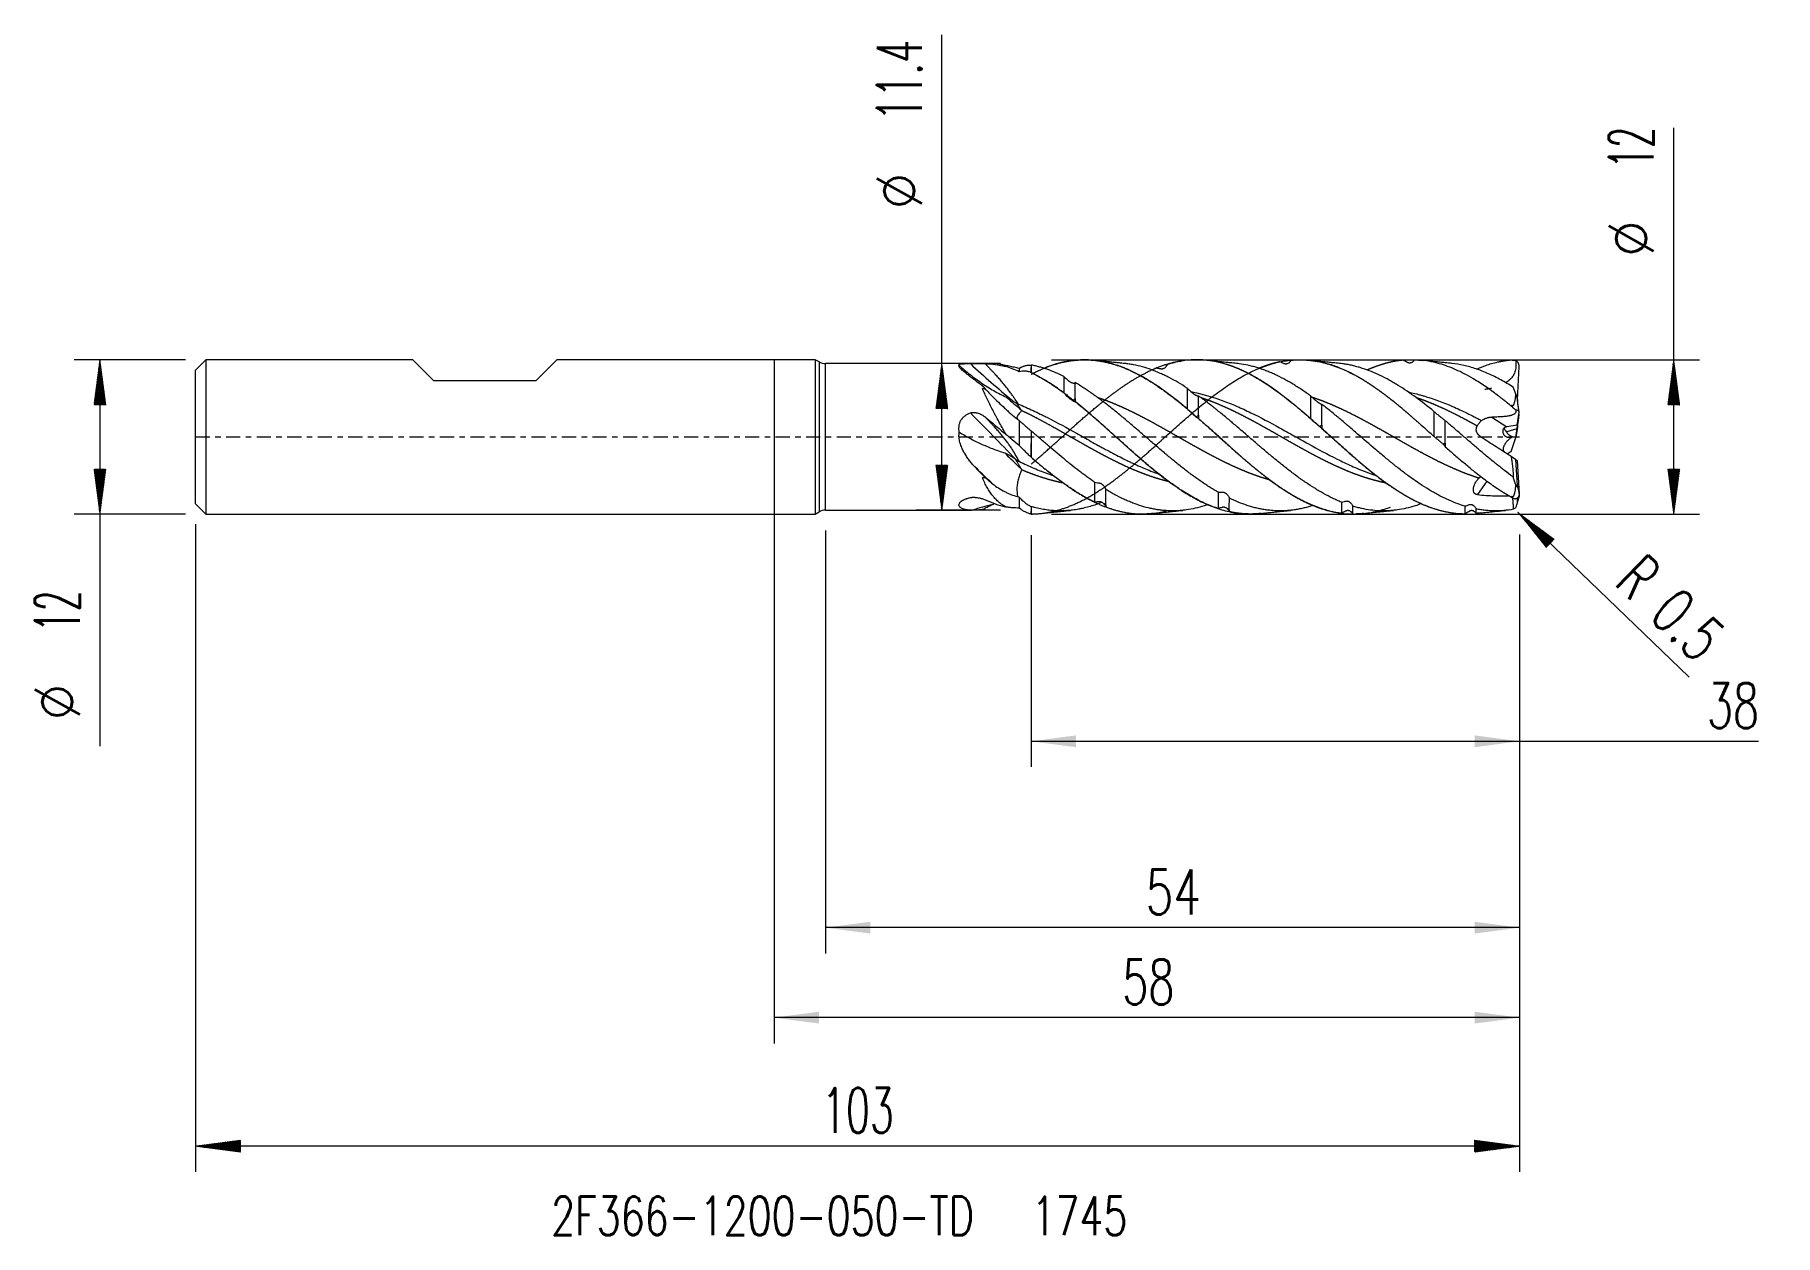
# Model space of a CAD drawing. Header units: millimetres. Extents: x -58 to 78, y -62 to 31.
import ezdxf

# ---------------------------------------------------------------- set-up
doc = ezdxf.new("R2010")
doc.units = ezdxf.units.MM
doc.linetypes.add('CENTER', pattern=[47.5, 22, -8.5, 8.5, -8.5])
for name, color, linetype in [('1', 4, 'Continuous'), ('2', 7, 'Continuous'), ('SK1', 4, 'Continuous'), ('SK2', 7, 'Continuous'), ('SK4', 2, 'CENTER'), ('SK6', 5, 'Continuous')]:
    doc.layers.add(name, color=color, linetype=linetype)
doc.styles.add('iso_b_vert', font='simplex.shx')
doc.dimstyles.get("Standard").update_dxf_attribs({"dimtxt": 0.18, "dimasz": 0.18, "dimexe": 0.18, "dimexo": 0.0625, "dimgap": 0.09, "dimtad": 1, "dimzin": 0, "dimdsep": 52, "dimtxsty": 'Standard', "dimcen": 0.09, "dimadec": 0, "dimazin": 0, "dimtfac": 1, "dimtdec": 4, "dimtofl": 0, "dimtmove": 0, "dimatfit": 3, "dimfxl": 1, "dimtolj": 1, "dimtzin": 0, "dimarcsym": 0})

msp = doc.modelspace()

# ---------------------------------------------------------------- texts
at = {"layer": '2', "lineweight": 18, "char_height": 3.5, "attachment_point": 7, "rotation": 90, "line_spacing_factor": 1.084337, "style": 'iso_b_vert'}
for s, insert in [('\\W0.5321;12', (68.435, 20.907)), ('%%c', (68.435, 13.935))]:
    msp.add_mtext(s, dxfattribs=dict(at, insert=insert))
at = {"layer": 'SK2', "lineweight": 18, "char_height": 3.5, "attachment_point": 7, "line_spacing_factor": 1.084337, "style": 'iso_b_vert'}
for s, insert, rotation in [('\\W0.5983;11.4', (11.49, 24.608), 90), ('%%c', (11.49, 17.635), 90), ('\\W0.6380;R', (65.299, -11.463), 316.06352), ('\\W0.7121;0.5', (67.952, -14.019), 316.06352), ('\\W0.5321;12', (-54.015, -15.149), 90), ('%%c', (-54.015, -22.121), 90)]:
    msp.add_mtext(s, dxfattribs=dict(at, insert=insert, rotation=rotation))
at = {"layer": 'SK2', "lineweight": 18, "insert": (3.725, -54.149), "char_height": 3.5, "attachment_point": 7, "line_spacing_factor": 1.084337, "style": 'iso_b_vert'}
msp.add_mtext('\\W0.6217;103', dxfattribs=at)
at = {"layer": 'SK6', "lineweight": 18, "insert": (-17.338, -62.107), "char_height": 3, "attachment_point": 7, "line_spacing_factor": 1.084337, "style": 'iso_b_vert'}
msp.add_mtext('\\W0.7248;2F366-1200-050-TD   1745', dxfattribs=at)

# ---------------------------------------------------------------- blocks, each defined once
blk = doc.blocks.new('_U0')
at = {"layer": 'SK2', "lineweight": 13}
for p, q in [((0, -1.5875), (0, -47.181455)), ((58, -7.6375), (58, -47.181455)), ((58, -45.181455), (0, -45.181455))]:
    blk.add_line(p, q, dxfattribs=at)
at = {"layer": 'SK2', "lineweight": 18}
for points in [[(0, -45.181455), (3.499998, -44.720671), (3.500002, -45.642239)], [(58, -45.181455), (54.500002, -45.642239), (54.499998, -44.720671)]]:
    blk.add_solid(points, dxfattribs=at)
at = {"layer": 'SK2', "lineweight": 18, "insert": (27.095034, -44.148822), "char_height": 3.5, "attachment_point": 7, "line_spacing_factor": 1.084337, "style": 'iso_b_vert'}
blk.add_mtext('\\W0.6740;58', dxfattribs=at)
blk = doc.blocks.new('_U1')
at = {"layer": '2', "lineweight": 13}
for p, q in [((20, -7.6375), (20, -25.681455)), ((58, -7.6375), (58, -25.681455)), ((20, -23.681455), (76.585881, -23.681455))]:
    blk.add_line(p, q, dxfattribs=at)
at = {"layer": '2', "lineweight": 18}
for points in [[(20, -23.681455), (23.499998, -23.220671), (23.500002, -24.142239)], [(58, -23.681455), (54.500002, -24.142239), (54.499998, -23.220671)]]:
    blk.add_solid(points, dxfattribs=at)
at = {"layer": '2', "lineweight": 18, "insert": (72.590449, -22.648822), "char_height": 3.5, "attachment_point": 7, "line_spacing_factor": 1.084337, "style": 'iso_b_vert'}
blk.add_mtext('\\W0.6740;38', dxfattribs=at)
blk = doc.blocks.new('_U2')
at = {"layer": 'SK2', "lineweight": 13}
for p, q in [((3.997679, -7.2875), (3.997679, -40.181455)), ((58, -7.6375), (58, -40.181455)), ((58, -38.181455), (3.997679, -38.181455))]:
    blk.add_line(p, q, dxfattribs=at)
at = {"layer": 'SK2', "lineweight": 18}
for points in [[(3.997679, -38.181455), (7.497677, -37.720671), (7.497681, -38.642239)], [(58, -38.181455), (54.500002, -38.642239), (54.499998, -37.720671)]]:
    blk.add_solid(points, dxfattribs=at)
at = {"layer": 'SK2', "lineweight": 18, "insert": (28.909607, -37.148822), "char_height": 3.5, "attachment_point": 7, "line_spacing_factor": 1.084337, "style": 'iso_b_vert'}
blk.add_mtext('\\W0.7167;54', dxfattribs=at)

# ---------------------------------------------------------------- dimensions: what is measured, and where the dimension line sits
at = {"layer": '2', "lineweight": 18}
dim = msp.add_linear_dim(base=(20, -23.681), p1=(58, -6.05), p2=(20, -6.05), dimstyle='Standard', override={"dimtxt": 3.5, "dimasz": 3.5, "dimexe": 2, "dimexo": 1.5875, "dimgap": 1.75, "dimtad": 1, "dimtih": 1, "dimtoh": 0, "dimdec": 2, "dimlfac": 1, "dimzin": 8, "dimdsep": 46, "dimlunit": 2, "dimpost": '<>', "dimtxsty": 'iso_b_vert', "dimsah": 1, "dimse1": 0, "dimse2": 0, "dimsd1": 0, "dimsd2": 0, "dimclrd": 2, "dimclre": 2, "dimclrt": 2, "dimtol": 0, "dimtm": -0.1, "dimtfac": 1, "dimtdec": 2, "dimtofl": 1, "dimtmove": 0, "dimtzin": 8, "dimlwd": 13, "dimlwe": 13}, dxfattribs=at)
dim.commit()
dim.dimension.update_dxf_attribs({"geometry": '_U1', "text_midpoint": (74.495, -23.681)})
at = {"layer": 'SK2', "lineweight": 18}
for base, p2, picture, middle in [((0, -45.181), (0, 0), '_U0', (29, -45.181)), ((3.998, -38.181), (3.998, -5.7), '_U2', (30.999, -38.181))]:
    dim = msp.add_linear_dim(base=base, p1=(58, -6.05), p2=p2, dimstyle='Standard', override={"dimtxt": 3.5, "dimasz": 3.5, "dimexe": 2, "dimexo": 1.5875, "dimgap": 1.75, "dimtad": 1, "dimtih": 1, "dimtoh": 0, "dimdec": 2, "dimlfac": 1, "dimzin": 8, "dimdsep": 46, "dimlunit": 2, "dimpost": '<>', "dimtxsty": 'iso_b_vert', "dimsah": 1, "dimse1": 0, "dimse2": 0, "dimsd1": 0, "dimsd2": 0, "dimclrd": 2, "dimclre": 2, "dimclrt": 2, "dimtol": 0, "dimtm": -0.1, "dimtfac": 1, "dimtdec": 2, "dimtofl": 1, "dimtmove": 0, "dimtzin": 8, "dimlwd": 13, "dimlwe": 13}, dxfattribs=at)
    dim.commit()
    dim.dimension.update_dxf_attribs({"geometry": picture, "text_midpoint": middle})

# ---------------------------------------------------------------- hatches: boundary and pattern name
at = {"layer": '2', "lineweight": 13}
h = msp.add_hatch(dxfattribs=at)
h.set_pattern_fill('ANSI31', color=256, scale=0.0062, style=0)
h.paths.add_polyline_path([(70, 6), (70.461, 2.5), (69.539, 2.5)])
h = msp.add_hatch(dxfattribs=at)
h.set_pattern_fill('ANSI31', color=256, scale=0.0062, style=0)
h.paths.add_polyline_path([(70, -6), (69.539, -2.5), (70.461, -2.5)])
at = {"layer": 'SK2', "lineweight": 13}
h = msp.add_hatch(dxfattribs=at)
h.set_pattern_fill('ANSI31', color=256, scale=0.0062, style=0)
h.paths.add_polyline_path([(-52.45, 6), (-51.989, 2.5), (-52.911, 2.5)])
h = msp.add_hatch(dxfattribs=at)
h.set_pattern_fill('ANSI31', color=256, scale=0.0062, style=0)
h.paths.add_polyline_path([(13.055, 5.7), (13.516, 2.2), (12.594, 2.2)])
h = msp.add_hatch(dxfattribs=at)
h.set_pattern_fill('ANSI31', color=256, scale=0.0062, style=0)
h.paths.add_polyline_path([(-52.45, -6), (-52.911, -2.5), (-51.989, -2.5)])
h = msp.add_hatch(dxfattribs=at)
h.set_pattern_fill('ANSI31', color=256, scale=0.0062, style=0)
h.paths.add_polyline_path([(13.055, -5.7), (12.594, -2.2), (13.516, -2.2)])
h = msp.add_hatch(dxfattribs=at)
h.set_pattern_fill('ANSI31', color=256, scale=0.0062, style=0)
h.paths.add_polyline_path([(57.86, -5.847), (60.7, -7.944), (60.061, -8.607)])
h = msp.add_hatch(dxfattribs=at)
h.set_pattern_fill('ANSI31', color=256, scale=0.0062, style=0)
h.paths.add_polyline_path([(-45, -55.181), (-41.5, -54.721), (-41.5, -55.642)])
h = msp.add_hatch(dxfattribs=at)
h.set_pattern_fill('ANSI31', color=256, scale=0.0062, style=0)
h.paths.add_polyline_path([(58, -55.181), (54.5, -55.642), (54.5, -54.721)])

# ---------------------------------------------------------------- linework, layer by layer
at = {"layer": '1', "lineweight": 18}
for p, q in [((0, 6), (0, 0)), ((3.21, 6), (0, 6)), ((3.21, 6), (3.21, 0)), ((3.498, 5.834), (3.21, 6)), ((15.079, 5.7), (3.998, 5.7)), ((17.189, 5.7), (16.086, 5.7)), ((57.835, 2.886), (57.972, 5.468)), ((16.213, 3.756), (16.435, 3.756)), ((16.435, 3.756), (16.43, 3.724)), ((57.804, 0.656), (57.972, 1.73)), ((57.809, 0.91), (57.972, 1.924)), ((0, 0), (0, -6)), ((3.21, 0), (3.21, -6)), ((57.809, 0.91), (57.009, 0.781)), ((57.04, 0.413), (57.804, 0.656)), ((57.845, 0.77), (57.717, -0.046)), ((57.717, -0.046), (57.804, 0.656)), ((57.345, -1.124), (57.717, -0.046)), ((57.345, -1.493), (57.717, -1.754)), ((57.717, -1.754), (57.804, -1.827)), ((57.845, -3.767), (57.717, -1.754)), ((57.804, -1.827), (57.972, -4.452)), ((16.213, -3.169), (16.435, -3.169)), ((16.435, -3.169), (16.43, -3.146)), ((57.845, -4.968), (57.831, -4.746)), ((57.968, -4.499), (57.972, -4.569)), ((0, -6), (3.21, -6)), ((3.21, -6), (3.498, -5.834)), ((3.998, -5.7), (15.356, -5.7)), ((16.435, -5.559), (16.43, -5.513))]:
    msp.add_line(p, q, dxfattribs=at)
at = {"layer": '1', "lineweight": 13}
for p, q in [((3.498, 5.834), (3.498, 0)), ((3.998, 0), (3.998, 5.7)), ((55.855, 1.546), (57.009, 0.781)), ((3.498, 0), (3.498, -5.834)), ((3.998, -5.7), (3.998, 0)), ((56.925, 0.47), (57.04, 0.413)), ((55.466, -3.456), (54.718, -4.491))]:
    msp.add_line(p, q, dxfattribs=at)
at = {"layer": '1', "lineweight": 18}
for centre, start, end in [((3.998, 6.7), 240, 270), ((3.998, -6.7), 90, 120)]:
    msp.add_arc(centre, 1, start, end, dxfattribs=at)
at = {"layer": '1', "lineweight": 13}
for centre, major_axis, ratio, start_param, end_param in [((24.812, 57.067), (32.505, -64.633), 0.533923, -0.9580749, -0.88862), ((24.812, 54.375), (34.337, -63.678), 0.513309, -0.9522332, -0.9277424), ((24.812, -29.855), (46.127, -55.734), 0.196311, 1.9312865, 2.0062586), ((24.812, -36.978), (45.054, -56.605), 0.260585, 2.0049226, 2.0324981)]:
    msp.add_ellipse(centre, major_axis=major_axis, ratio=ratio, start_param=start_param, end_param=end_param, dxfattribs=at)
at = {"layer": '1', "lineweight": 18}
for centre, major_axis, ratio, start_param, end_param in [((15.547, 0), (4.246, -5.331), 0.475365, 1.9283725, 2.1314925), ((57.24, -0.329), (0.278, -1.1), 0.693294, 3.0800905, -3.0535968), ((23.288, -38.191), (44.073, -55.372), 0.260585, 2.0232094, 2.0573515), ((15.547, 0), (4.809, -5.614), 0.205124, -1.3583744, -1.1552544), ((23.288, -75), (-2.604, -70.722), 0.654691, -2.9493958, -2.9152537), ((15.547, 0), (0.824, 5.656), 0.862078, -2.9968818, -2.7937618)]:
    msp.add_ellipse(centre, major_axis=major_axis, ratio=ratio, start_param=start_param, end_param=end_param, dxfattribs=at)
for points, degree, knots in [([(14.393, 5.561), (14.392, 5.565), (14.39, 5.569), (14.388, 5.576), (14.386, 5.588), (14.386, 5.598), (14.391, 5.618), (14.4, 5.63), (14.419, 5.643), (14.423, 5.645), (14.432, 5.65), (14.437, 5.653), (14.454, 5.659), (14.466, 5.663), (14.508, 5.674), (14.543, 5.68), (14.594, 5.686), (14.605, 5.687), (14.627, 5.689), (14.661, 5.691), (14.721, 5.695), (14.775, 5.697), (14.817, 5.698), (14.831, 5.698), (14.86, 5.699), (14.874, 5.699), (14.949, 5.7), (15.011, 5.7), (15.139, 5.7), (15.206, 5.699), (15.274, 5.699)], 3, [0, 0, 0, 0, 0.03125, 0.03125, 0.0625, 0.125, 0.125, 0.25, 0.25, 0.28125, 0.28125, 0.3125, 0.3125, 0.375, 0.375, 0.5, 0.5, 0.53125, 0.53125, 0.5625, 0.625, 0.6875, 0.6875, 0.71875, 0.71875, 0.75, 0.75, 0.875, 0.875, 1, 1, 1, 1]), ([(15.435, 4.544), (15.368, 4.599), (15.303, 4.652), (15.174, 4.756), (15.111, 4.807), (14.989, 4.906), (14.93, 4.954), (14.817, 5.047), (14.764, 5.092), (14.663, 5.179), (14.616, 5.22), (14.563, 5.271), (14.553, 5.281), (14.533, 5.3), (14.523, 5.31), (14.496, 5.339), (14.479, 5.358), (14.448, 5.394), (14.435, 5.411), (14.418, 5.437), (14.413, 5.445), (14.404, 5.461), (14.401, 5.469), (14.384, 5.508), (14.382, 5.536), (14.393, 5.561)], 3, [0, 0, 0, 0, 0.125, 0.125, 0.25, 0.25, 0.375, 0.375, 0.5, 0.5, 0.625, 0.625, 0.65625, 0.65625, 0.6875, 0.6875, 0.75, 0.75, 0.8125, 0.8125, 0.84375, 0.84375, 0.875, 0.875, 1, 1, 1, 1]), ([(14.393, 5.561), (14.673, 5.319), (14.957, 5.082), (15.393, 4.739), (15.54, 4.626), (15.838, 4.406), (15.989, 4.298), (16.295, 4.088), (16.45, 3.985), (16.765, 3.787), (16.925, 3.691), (17.25, 3.506), (17.415, 3.417), (17.75, 3.248), (17.92, 3.167), (18.093, 3.091)], 3, [0, 0, 0, 0, 0.25, 0.25, 0.375, 0.375, 0.5, 0.5, 0.625, 0.625, 0.75, 0.75, 0.875, 0.875, 1, 1, 1, 1]), ([(15.274, 5.699), (15.299, 5.699), (15.324, 5.699), (15.374, 5.698), (15.401, 5.698), (15.479, 5.698), (15.531, 5.698), (15.609, 5.698), (15.635, 5.698), (15.686, 5.698), (15.712, 5.698), (15.789, 5.699), (15.838, 5.699), (15.936, 5.7), (15.985, 5.7), (16.056, 5.7), (16.079, 5.7), (16.125, 5.7), (16.148, 5.7), (16.26, 5.699), (16.345, 5.698), (16.424, 5.696)], 3, [0, 0, 0, 0, 0.0625, 0.0625, 0.125, 0.125, 0.25, 0.25, 0.3125, 0.3125, 0.375, 0.375, 0.5, 0.5, 0.625, 0.625, 0.6875, 0.6875, 0.75, 0.75, 1, 1, 1, 1]), ([(19.014, 2.553), (19.008, 2.562), (18.994, 2.58), (18.974, 2.609), (18.953, 2.638), (18.932, 2.668), (18.885, 2.735), (18.816, 2.834), (18.728, 2.962), (18.648, 3.079), (18.538, 3.237), (18.394, 3.44), (18.206, 3.693), (18.011, 3.944), (17.84, 4.153), (17.696, 4.323), (17.579, 4.458), (17.456, 4.598), (17.327, 4.742), (17.191, 4.89), (17.05, 5.042), (16.902, 5.199), (16.748, 5.361), (16.589, 5.527), (16.48, 5.639), (16.425, 5.696)], 3, [0, 0, 0, 0, 0.0090957, 0.0185229, 0.0282817, 0.0383719, 0.0487935, 0.093801, 0.1346337, 0.1712926, 0.2037798, 0.2819044, 0.3595856, 0.4368539, 0.5137427, 0.554815, 0.5975581, 0.6419757, 0.6880706, 0.7358455, 0.785303, 0.8364452, 0.8892742, 0.9437919, 1, 1, 1, 1]), ([(16.425, 5.696), (16.688, 5.687), (16.951, 5.665), (17.475, 5.595), (17.737, 5.547), (18, 5.486)], 3, [0, 0, 0, 0, 0.5, 0.5, 1, 1, 1, 1]), ([(18, 5.5), (17.912, 5.54), (17.825, 5.575), (17.654, 5.631), (17.57, 5.653), (17.405, 5.686), (17.324, 5.695), (17.224, 5.7), (17.204, 5.7), (17.185, 5.7)], 3, [0, 0, 0, 0, 0.3075859, 0.3075859, 0.6151718, 0.6151718, 0.9227577, 0.9227577, 1, 1, 1, 1]), ([(19.078, 5.068), (18.898, 5.149), (18.718, 5.225), (18.448, 5.331), (18.359, 5.365), (18.179, 5.43), (18.09, 5.462), (18, 5.492)], 3, [0, 0, 0, 0, 0.5, 0.5, 0.75, 0.75, 1, 1, 1, 1]), ([(19.308, 5.456), (19.339, 5.47), (19.37, 5.483), (19.44, 5.51), (19.516, 5.535), (19.595, 5.555), (19.674, 5.571), (19.714, 5.577), (19.835, 5.592), (19.917, 5.596), (20, 5.593)], 3, [0, 0, 0, 0, 0.1436342, 0.1436342, 0.3149073, 0.4861805, 0.4861805, 0.6574537, 0.6574537, 1, 1, 1, 1]), ([(20, 4.871), (20.612, 5.192), (21.764, 5.701), (22.915, 6.009), (24.068, 6.088), (25.22, 5.943), (25.76, 5.827)], 5, [0, 0, 0, 0, 0, 0, 0.5311503, 1, 1, 1, 1, 1, 1]), ([(20, 5.032), (20.003, 5.105), (20.005, 5.171), (20.011, 5.291), (20.014, 5.344), (20.019, 5.438), (20.022, 5.478), (20.027, 5.545), (20.03, 5.572), (20.033, 5.592)], 3, [0, 0, 0, 0, 0.25, 0.25, 0.5, 0.5, 0.75, 0.75, 1, 1, 1, 1]), ([(22.543, 4.701), (22.334, 4.805), (22.126, 4.902), (21.71, 5.081), (21.502, 5.163), (21.189, 5.275), (21.084, 5.31), (20.875, 5.377), (20.77, 5.408), (20.56, 5.467), (20.455, 5.495), (20.297, 5.534), (20.244, 5.546), (20.138, 5.57), (20.086, 5.581), (20.033, 5.592)], 3, [0, 0, 0, 0, 0.25, 0.25, 0.5, 0.5, 0.625, 0.625, 0.75, 0.75, 0.875, 0.875, 0.9375, 0.9375, 1, 1, 1, 1]), ([(28.432, 4.806), (28.153, 4.957), (27.875, 5.094), (27.318, 5.342), (27.039, 5.452), (26.482, 5.643), (26.203, 5.724), (25.646, 5.856), (25.368, 5.906), (24.811, 5.976), (24.532, 5.996), (23.975, 6.003), (23.696, 5.991), (23.139, 5.935), (22.861, 5.892), (22.304, 5.775), (22.025, 5.701), (21.746, 5.612)], 3, [0, 0, 0, 0, 0.125, 0.125, 0.25, 0.25, 0.375, 0.375, 0.5, 0.5, 0.625, 0.625, 0.75, 0.75, 0.875, 0.875, 1, 1, 1, 1]), ([(27.262, 5.713), (27.13, 5.727), (26.89, 5.751), (26.565, 5.785), (26.313, 5.811), (26.084, 5.835), (25.812, 5.864), (25.43, 5.905), (25.132, 5.938), (24.963, 5.956)], 3, [0, 0, 0, 0, 0.1724653, 0.3135937, 0.4233123, 0.5015655, 0.6123407, 0.7784229, 1, 1, 1, 1]), ([(25.76, 5.827), (26.224, 5.727), (27.417, 5.38), (28.61, 4.807), (29.804, 4.035), (30.997, 3.123), (31.726, 2.527)], 5, [0, 0, 0, 0, 0, 0, 0.3889806, 1, 1, 1, 1, 1, 1]), ([(37.103, 4.834), (36.45, 5.183), (34.934, 5.856), (33.131, 6.241), (30.868, 5.999), (28.605, 4.922), (26.996, 3.835), (26.249, 3.275), (25.789, 2.913)], 5, [0, 0, 0, 0, 0, 0, 0.2888492, 0.67, 0.7967106, 1, 1, 1, 1, 1, 1]), ([(32.142, 3.795), (31.911, 3.945), (31.68, 4.087), (31.217, 4.359), (30.984, 4.488), (30.692, 4.639), (30.634, 4.669), (30.517, 4.727), (30.458, 4.755), (30.284, 4.839), (30.167, 4.893), (29.819, 5.046), (29.588, 5.139), (29.127, 5.307), (28.896, 5.381), (28.435, 5.51), (28.204, 5.564), (27.856, 5.631), (27.74, 5.65), (27.507, 5.685), (27.391, 5.7), (27.266, 5.713), (27.257, 5.714), (27.249, 5.715)], 3, [0, 0, 0, 0, 0.1421212, 0.1421212, 0.2842423, 0.2842423, 0.3197726, 0.3197726, 0.3553029, 0.3553029, 0.4263635, 0.4263635, 0.5684846, 0.5684846, 0.7106058, 0.7106058, 0.8527269, 0.8527269, 0.9237875, 0.9237875, 0.9948481, 0.9948481, 1, 1, 1, 1]), ([(30.416, 5.386), (30.437, 5.402), (30.458, 5.42), (30.497, 5.46), (30.515, 5.481), (30.542, 5.515), (30.55, 5.527), (30.566, 5.552), (30.574, 5.564), (30.596, 5.603), (30.608, 5.63), (30.619, 5.658)], 3, [0, 0, 0, 0, 0.25, 0.25, 0.5, 0.5, 0.625, 0.625, 0.75, 0.75, 1, 1, 1, 1]), ([(30.546, 0.099), (30.868, 0.389), (31.574, 1.023), (32.665, 1.979), (33.818, 2.93), (34.971, 3.794), (36.123, 4.544), (37.274, 5.158), (38.098, 5.487), (38.539, 5.627), (38.597, 5.644)], 3, [0, 0, 0, 0, 0.1208636, 0.2638685, 0.4063902, 0.5488446, 0.6916509, 0.8348648, 0.9784639, 1, 1, 1, 1]), ([(33.724, 5.952), (33.384, 5.991), (33.044, 6.006), (32.364, 5.99), (32.024, 5.958), (31.684, 5.904)], 3, [0, 0, 0, 0, 0.5, 0.5, 1, 1, 1, 1]), ([(35.985, 5.713), (35.824, 5.73), (35.544, 5.758), (35.188, 5.795), (34.939, 5.821), (34.66, 5.851), (34.25, 5.895), (33.892, 5.933), (33.685, 5.956)], 3, [0, 0, 0, 0, 0.210288, 0.3650142, 0.4643902, 0.5342815, 0.72914, 1, 1, 1, 1]), ([(35.234, 5.629), (34.982, 5.707), (34.731, 5.774), (34.227, 5.882), (33.975, 5.923), (33.724, 5.952)], 3, [0, 0, 0, 0, 0.5, 0.5, 1, 1, 1, 1]), ([(38.728, 3.833), (38.678, 3.867), (38.519, 3.977), (38.288, 4.132), (37.947, 4.351), (37.497, 4.622), (37.025, 4.882), (36.588, 5.1), (36.121, 5.309), (35.763, 5.45), (35.514, 5.539), (35.338, 5.597), (35.234, 5.629)], 5, [0, 0, 0, 0, 0, 0, 0.0715769, 0.2275905, 0.3315996, 0.4876132, 0.6436268, 0.7476359, 0.851645, 1, 1, 1, 1, 1, 1]), ([(41.743, 3.193), (41.511, 3.36), (41.278, 3.521), (40.928, 3.754), (40.811, 3.83), (40.578, 3.977), (40.462, 4.049), (40.231, 4.189), (40.115, 4.256), (39.884, 4.388), (39.769, 4.452), (39.422, 4.637), (39.192, 4.753), (38.846, 4.913), (38.731, 4.964), (38.5, 5.062), (38.384, 5.108), (38.152, 5.197), (37.978, 5.261), (37.803, 5.319), (37.687, 5.357), (37.628, 5.375), (37.453, 5.428), (37.336, 5.46), (37.104, 5.52), (36.988, 5.548), (36.641, 5.622), (36.41, 5.662), (36.11, 5.7), (36.041, 5.708), (35.971, 5.715)], 3, [0, 0, 0, 0, 0.1204819, 0.1204819, 0.1807229, 0.1807229, 0.2409639, 0.2409639, 0.3012048, 0.3012048, 0.3614458, 0.3614458, 0.4819277, 0.4819277, 0.5421687, 0.5421687, 0.6024097, 0.6024097, 0.6626506, 0.6927711, 0.6927711, 0.7228916, 0.7228916, 0.7831326, 0.7831326, 0.8433736, 0.8433736, 0.9638555, 0.9638555, 1, 1, 1, 1]), ([(38.728, 5.683), (38.678, 5.669), (38.519, 5.622), (38.322, 5.558), (38.125, 5.488), (37.927, 5.413), (37.78, 5.353), (37.742, 5.337)], 5, [0, 0, 0, 0, 0, 0, 0.2535235, 0.8061197, 1, 1, 1, 1, 1, 1]), ([(38.597, 5.644), (38.923, 5.744), (39.634, 5.917), (40.728, 6.028), (41.879, 5.965), (43.03, 5.726), (44.104, 5.343), (44.794, 5.011), (45.101, 4.849)], 3, [0, 0, 0, 0, 0.1502263, 0.3272687, 0.5045154, 0.6817633, 0.858853, 1, 1, 1, 1]), ([(39.341, 5.836), (39.278, 5.823), (39.155, 5.796), (39.033, 5.766), (38.91, 5.734), (38.787, 5.7), (38.728, 5.683)], 5, [0, 0, 0, 0, 0, 0, 0.5184265, 1, 1, 1, 1, 1, 1]), ([(40.016, 5.731), (39.989, 5.714), (39.96, 5.701), (39.917, 5.686), (39.903, 5.682), (39.874, 5.675), (39.859, 5.672), (39.829, 5.669), (39.814, 5.668), (39.785, 5.669), (39.756, 5.672), (39.728, 5.679), (39.707, 5.686), (39.7, 5.689), (39.686, 5.695), (39.679, 5.697), (39.562, 5.747), (39.451, 5.792), (39.341, 5.836)], 3, [0, 0, 0, 0, 0.125, 0.125, 0.1875, 0.1875, 0.25, 0.25, 0.3125, 0.3125, 0.375, 0.4375, 0.4375, 0.46875, 0.46875, 0.5, 0.5, 1, 1, 1, 1]), ([(40.016, 5.731), (40.037, 5.743), (40.058, 5.758), (40.097, 5.791), (40.116, 5.809), (40.142, 5.838), (40.15, 5.849), (40.166, 5.871), (40.174, 5.882), (40.196, 5.917), (40.208, 5.942), (40.219, 5.968)], 3, [0, 0, 0, 0, 0.25, 0.25, 0.5, 0.5, 0.625, 0.625, 0.75, 0.75, 1, 1, 1, 1]), ([(40.219, 5.968), (40.234, 5.97), (40.359, 5.981), (40.556, 5.995), (40.862, 6.005), (41.241, 5.999), (41.654, 5.967), (41.958, 5.928), (42.19, 5.889), (42.313, 5.867), (42.362, 5.857)], 5, [0, 0, 0, 0, 0, 0, 0.0357461, 0.2900878, 0.4596489, 0.7139905, 0.8835516, 1, 1, 1, 1, 1, 1]), ([(44.011, 5.714), (43.84, 5.73), (43.541, 5.76), (43.156, 5.801), (42.882, 5.83), (42.651, 5.855), (42.395, 5.882), (42.066, 5.917), (41.821, 5.944), (41.686, 5.959)], 3, [0, 0, 0, 0, 0.2203803, 0.3860816, 0.4965963, 0.5745507, 0.6844042, 0.8262016, 1, 1, 1, 1]), ([(44.139, 5.306), (43.843, 5.431), (43.547, 5.54), (42.955, 5.724), (42.659, 5.799), (42.362, 5.857)], 3, [0, 0, 0, 0, 0.5, 0.5, 1, 1, 1, 1]), ([(51.341, 1.985), (50.874, 2.363), (50.412, 2.723), (49.49, 3.398), (49.029, 3.713), (48.449, 4.073), (48.333, 4.143), (48.158, 4.246), (48.1, 4.28), (47.983, 4.347), (47.925, 4.38), (47.633, 4.541), (47.401, 4.662), (46.938, 4.885), (46.707, 4.988), (46.246, 5.174), (46.016, 5.258), (45.67, 5.37), (45.554, 5.405), (45.323, 5.47), (45.207, 5.501), (44.975, 5.556), (44.859, 5.582), (44.684, 5.616), (44.626, 5.627), (44.509, 5.647), (44.451, 5.657), (44.276, 5.683), (44.159, 5.698), (44.028, 5.712), (44.013, 5.713), (43.998, 5.715)], 3, [0, 0, 0, 0, 0.1892998, 0.1892998, 0.3785997, 0.3785997, 0.4259246, 0.4259246, 0.4495871, 0.4495871, 0.4732496, 0.4732496, 0.5678995, 0.5678995, 0.6625494, 0.6625494, 0.7571993, 0.7571993, 0.8045243, 0.8045243, 0.8518492, 0.8518492, 0.8991742, 0.8991742, 0.9228367, 0.9228367, 0.9464991, 0.9464991, 0.9938241, 0.9938241, 1, 1, 1, 1]), ([(48.941, 5.968), (48.913, 5.966), (48.858, 5.96), (48.774, 5.951), (48.69, 5.941), (48.607, 5.93), (48.523, 5.918), (48.44, 5.906), (48.356, 5.892), (48.273, 5.877), (48.189, 5.862), (48.106, 5.845), (48.022, 5.828), (47.939, 5.809), (47.868, 5.793), (47.81, 5.779), (47.766, 5.768), (47.721, 5.757), (47.676, 5.745), (47.631, 5.733), (47.586, 5.721), (47.541, 5.709), (47.497, 5.696), (47.452, 5.684), (47.407, 5.671), (47.362, 5.657), (47.317, 5.644), (47.272, 5.63), (47.228, 5.616), (47.183, 5.601), (47.138, 5.587), (47.093, 5.572), (47.048, 5.557), (47.003, 5.541), (46.959, 5.526), (46.914, 5.51), (46.869, 5.494), (46.824, 5.477), (46.779, 5.461), (46.734, 5.444), (46.69, 5.427), (46.645, 5.409), (46.6, 5.392), (46.555, 5.374), (46.51, 5.356), (46.465, 5.338), (46.42, 5.319), (46.376, 5.3), (46.331, 5.281), (46.286, 5.262), (46.241, 5.242), (46.205, 5.226), (46.183, 5.217), (46.176, 5.214)], 3, [0, 0, 0, 0, 0.0302213, 0.0604412, 0.0906597, 0.1208766, 0.1510921, 0.181306, 0.2115184, 0.2417293, 0.2719386, 0.3021464, 0.3323526, 0.3625573, 0.3927603, 0.408977, 0.4251938, 0.4414107, 0.4576275, 0.4738444, 0.4900613, 0.5062783, 0.5224952, 0.5387123, 0.5549293, 0.5711464, 0.5873635, 0.6035806, 0.6197978, 0.636015, 0.6522323, 0.6684496, 0.6846669, 0.7008842, 0.7171016, 0.733319, 0.7495365, 0.765754, 0.7819715, 0.7981891, 0.8144066, 0.8306243, 0.8468419, 0.8630596, 0.8792774, 0.8954951, 0.9117129, 0.9279308, 0.9441487, 0.9603666, 0.9765845, 0.9928025, 1, 1, 1, 1]), ([(49.616, 5.785), (49.589, 5.772), (49.56, 5.762), (49.517, 5.752), (49.503, 5.749), (49.474, 5.745), (49.459, 5.745), (49.429, 5.745), (49.414, 5.746), (49.385, 5.75), (49.356, 5.756), (49.328, 5.766), (49.307, 5.776), (49.3, 5.779), (49.286, 5.787), (49.279, 5.79), (49.162, 5.853), (49.051, 5.912), (48.941, 5.968)], 3, [0, 0, 0, 0, 0.125, 0.125, 0.1875, 0.1875, 0.25, 0.25, 0.3125, 0.3125, 0.375, 0.4375, 0.4375, 0.46875, 0.46875, 0.5, 0.5, 1, 1, 1, 1]), ([(49.616, 5.785), (49.637, 5.796), (49.658, 5.808), (49.697, 5.836), (49.715, 5.851), (49.742, 5.878), (49.75, 5.887), (49.766, 5.907), (49.774, 5.917), (49.796, 5.949), (49.809, 5.972), (49.819, 5.997)], 3, [0, 0, 0, 0, 0.25, 0.25, 0.5, 0.5, 0.625, 0.625, 0.75, 0.75, 1, 1, 1, 1]), ([(49.819, 5.997), (49.833, 5.997), (49.861, 5.996), (49.904, 5.995), (49.948, 5.993), (49.994, 5.991), (50.041, 5.988), (50.089, 5.986), (50.138, 5.982), (50.189, 5.979), (50.241, 5.975), (50.294, 5.97), (50.349, 5.965), (50.404, 5.959), (50.442, 5.955), (50.461, 5.953)], 3, [0, 0, 0, 0, 0.0649344, 0.1318668, 0.2007974, 0.2717261, 0.3446529, 0.4195779, 0.4965009, 0.5754221, 0.6563414, 0.7392589, 0.8241745, 0.9110882, 1, 1, 1, 1]), ([(52.733, 5.714), (52.557, 5.731), (52.255, 5.762), (51.873, 5.802), (51.607, 5.83), (51.388, 5.853), (51.149, 5.879), (50.819, 5.914), (50.57, 5.941), (50.419, 5.958)], 3, [0, 0, 0, 0, 0.2278078, 0.391989, 0.4949019, 0.5727244, 0.6766022, 0.8046281, 1, 1, 1, 1]), ([(53.696, 4.915), (53.265, 5.138), (52.835, 5.329), (51.973, 5.643), (51.542, 5.766), (51.112, 5.852)], 3, [0, 0, 0, 0, 0.5, 0.5, 1, 1, 1, 1]), ([(57.501, 3.866), (57.18, 4.072), (56.861, 4.263), (56.224, 4.613), (55.905, 4.773), (55.426, 4.987), (55.266, 5.055), (55.025, 5.15), (54.905, 5.195), (54.784, 5.239), (54.703, 5.267), (54.663, 5.281), (54.461, 5.349), (54.3, 5.399), (53.98, 5.489), (53.82, 5.529), (53.346, 5.633), (53.033, 5.684), (52.719, 5.715)], 3, [0, 0, 0, 0, 0.2006219, 0.2006219, 0.4012439, 0.4012439, 0.5015548, 0.5015548, 0.5517103, 0.5767881, 0.5767881, 0.6018658, 0.6018658, 0.7021768, 0.7021768, 0.8024877, 0.8024877, 1, 1, 1, 1]), ([(56.283, 5.802), (55.972, 5.731), (55.661, 5.64), (55.133, 5.456), (54.917, 5.372), (54.7, 5.279)], 3, [0, 0, 0, 0, 0.5895356, 0.5895356, 1, 1, 1, 1]), ([(57.422, 5.977), (57.414, 5.977), (57.398, 5.975), (57.373, 5.973), (57.347, 5.971), (57.322, 5.969), (57.295, 5.966), (57.268, 5.964), (57.241, 5.961), (57.213, 5.958), (57.185, 5.955), (57.156, 5.952), (57.127, 5.948), (57.097, 5.945), (57.067, 5.941), (57.037, 5.937), (57.006, 5.933), (56.974, 5.929), (56.942, 5.924), (56.909, 5.92), (56.876, 5.915), (56.843, 5.91), (56.809, 5.904), (56.774, 5.899), (56.739, 5.893), (56.704, 5.887), (56.668, 5.881), (56.632, 5.874), (56.595, 5.867), (56.557, 5.86), (56.52, 5.853), (56.481, 5.845), (56.443, 5.837), (56.403, 5.829), (56.364, 5.82), (56.323, 5.811), (56.297, 5.805), (56.283, 5.802)], 3, [0, 0, 0, 0, 0.0214498, 0.0433186, 0.0656062, 0.0883128, 0.1114383, 0.1349827, 0.1589459, 0.1833281, 0.2081292, 0.2333493, 0.2589882, 0.2850461, 0.3115228, 0.3384185, 0.3657331, 0.3934666, 0.4216191, 0.4501904, 0.4791807, 0.5085899, 0.538418, 0.5686651, 0.5993311, 0.630416, 0.6619199, 0.6938427, 0.7261844, 0.758945, 0.7921246, 0.8257232, 0.8597406, 0.8941771, 0.9290324, 0.9643067, 1, 1, 1, 1]), ([(57.69, 5.943), (57.7, 5.878), (57.707, 5.812), (57.716, 5.679), (57.718, 5.613), (57.716, 5.513), (57.715, 5.48), (57.711, 5.413), (57.707, 5.38), (57.695, 5.281), (57.683, 5.215), (57.651, 5.087), (57.631, 5.024), (57.599, 4.946), (57.593, 4.931), (57.579, 4.9), (57.558, 4.855), (57.503, 4.753), (57.447, 4.671), (57.385, 4.593), (57.364, 4.568), (57.319, 4.518), (57.296, 4.494), (57.224, 4.424), (57.174, 4.381), (57.07, 4.3), (57.016, 4.262), (56.951, 4.221), (56.942, 4.215), (56.933, 4.209)], 3, [0, 0, 0, 0, 0.0984034, 0.0984034, 0.1968069, 0.1968069, 0.2460086, 0.2460086, 0.2952103, 0.2952103, 0.3936137, 0.3936137, 0.4920171, 0.4920171, 0.516618, 0.516618, 0.5412188, 0.5904206, 0.688824, 0.688824, 0.7380257, 0.7380257, 0.7872274, 0.7872274, 0.8856308, 0.8856308, 0.9840343, 0.9840343, 1, 1, 1, 1]), ([(57.422, 5.964), (57.425, 5.964), (57.427, 5.964), (57.431, 5.965), (57.434, 5.965), (57.44, 5.966), (57.444, 5.966), (57.448, 5.967)], 3, [0, 0, 0, 0, 0.2674181, 0.2674181, 0.5348362, 0.5348362, 1, 1, 1, 1]), ([(57.448, 5.967), (57.489, 5.971), (57.529, 5.972), (57.61, 5.965), (57.65, 5.957), (57.69, 5.943)], 3, [0, 0, 0, 0, 0.5, 0.5, 1, 1, 1, 1]), ([(57.973, 5.485), (57.974, 5.533), (57.968, 5.58), (57.952, 5.638), (57.949, 5.649), (57.941, 5.671), (57.936, 5.682), (57.922, 5.715), (57.911, 5.736), (57.887, 5.776), (57.872, 5.796), (57.842, 5.832), (57.826, 5.849), (57.799, 5.873), (57.79, 5.88), (57.772, 5.895), (57.762, 5.902), (57.732, 5.922), (57.712, 5.933), (57.69, 5.943)], 3, [0, 0, 0, 0, 0.25, 0.25, 0.3125, 0.3125, 0.375, 0.375, 0.5, 0.5, 0.625, 0.625, 0.75, 0.75, 0.8125, 0.8125, 0.875, 0.875, 1, 1, 1, 1]), ([(19.078, 5.333), (19.078, 5.333), (19.078, 5.31), (19.078, 5.215), (19.078, 5.115), (19.078, 5.068)], 3, [0, 0, 0, 0, 0.3488139, 0.7302535, 1, 1, 1, 1]), ([(20, 5.017), (19.92, 5.045), (19.841, 5.068), (19.723, 5.093), (19.684, 5.1), (19.606, 5.112), (19.528, 5.12), (19.452, 5.122), (19.376, 5.12), (19.338, 5.118), (19.225, 5.106), (19.151, 5.091), (19.078, 5.068)], 3, [0, 0, 0, 0, 0.25, 0.25, 0.375, 0.375, 0.5, 0.625, 0.625, 0.75, 0.75, 1, 1, 1, 1]), ([(20, 5.017), (20.618, 4.711), (21.776, 4.039), (22.933, 3.195), (24.092, 2.231), (25.249, 1.209), (25.789, 0.727)], 5, [0, 0, 0, 0, 0, 0, 0.5336229, 1, 1, 1, 1, 1, 1]), ([(22.543, 4.701), (22.543, 4.619), (22.543, 4.531), (22.542, 4.389), (22.542, 4.34), (22.542, 4.239), (22.542, 4.187), (22.542, 4.028), (22.542, 3.916), (22.542, 3.682), (22.541, 3.559), (22.541, 3.431)], 3, [0, 0, 0, 0, 0.25, 0.25, 0.375, 0.375, 0.5, 0.5, 0.75, 0.75, 1, 1, 1, 1]), ([(22.543, 4.701), (22.62, 4.63), (22.697, 4.559), (22.795, 4.471), (22.824, 4.444), (22.854, 4.418), (22.874, 4.4), (22.883, 4.392), (22.898, 4.378), (22.903, 4.374), (22.913, 4.365), (22.928, 4.353), (22.944, 4.341), (22.975, 4.318), (22.996, 4.304), (23.029, 4.285), (23.039, 4.279), (23.061, 4.267), (23.071, 4.262), (23.103, 4.247), (23.123, 4.238), (23.153, 4.226), (23.163, 4.222), (23.183, 4.216), (23.193, 4.213), (23.221, 4.204), (23.24, 4.2), (23.275, 4.194), (23.291, 4.192), (23.324, 4.19), (23.339, 4.191), (23.367, 4.194), (23.38, 4.198), (23.398, 4.205), (23.403, 4.208), (23.414, 4.215), (23.418, 4.219), (23.423, 4.224)], 3, [0, 0, 0, 0, 0.25, 0.25, 0.3125, 0.34375, 0.34375, 0.375, 0.375, 0.390625, 0.390625, 0.40625, 0.4375, 0.4375, 0.5, 0.5, 0.53125, 0.53125, 0.5625, 0.5625, 0.625, 0.625, 0.65625, 0.65625, 0.6875, 0.6875, 0.75, 0.75, 0.8125, 0.8125, 0.875, 0.875, 0.9375, 0.9375, 0.96875, 0.96875, 1, 1, 1, 1]), ([(23.42, 2.982), (23.42, 3.1), (23.42, 3.215), (23.421, 3.382), (23.421, 3.437), (23.421, 3.545), (23.421, 3.598), (23.422, 3.858), (23.422, 4.049), (23.423, 4.224)], 3, [0, 0, 0, 0, 0.25, 0.25, 0.375, 0.375, 0.5, 0.5, 1, 1, 1, 1]), ([(34.542, -4.301), (34.426, -4.234), (34.31, -4.166), (34.134, -4.059), (34.076, -4.024), (33.959, -3.951), (33.901, -3.914), (33.726, -3.803), (33.61, -3.727), (33.378, -3.572), (33.263, -3.493), (32.916, -3.252), (32.685, -3.086), (32.224, -2.743), (31.994, -2.566), (31.647, -2.294), (31.532, -2.202), (31.3, -2.015), (31.184, -1.921), (30.952, -1.731), (30.835, -1.635), (30.66, -1.489), (30.602, -1.44), (30.485, -1.343), (30.427, -1.294), (30.136, -1.048), (29.904, -0.851), (29.442, -0.454), (29.212, -0.255), (28.751, 0.142), (28.52, 0.342), (28.058, 0.739), (27.827, 0.937), (27.478, 1.232), (27.362, 1.33), (27.186, 1.476), (27.128, 1.525), (27.011, 1.622), (26.953, 1.67), (26.662, 1.91), (26.431, 2.097), (26.085, 2.372), (25.969, 2.462), (25.739, 2.641), (25.624, 2.729), (25.278, 2.989), (25.048, 3.158), (24.586, 3.483), (24.354, 3.64), (24.006, 3.867), (23.889, 3.941), (23.656, 4.085), (23.539, 4.156), (23.423, 4.224)], 3, [0, 0, 0, 0, 0.03125, 0.03125, 0.046875, 0.046875, 0.0625, 0.0625, 0.09375, 0.09375, 0.125, 0.125, 0.1875, 0.1875, 0.25, 0.25, 0.28125, 0.28125, 0.3125, 0.3125, 0.34375, 0.34375, 0.359375, 0.359375, 0.375, 0.375, 0.4375, 0.4375, 0.5, 0.5, 0.5625, 0.5625, 0.625, 0.625, 0.65625, 0.65625, 0.671875, 0.671875, 0.6875, 0.6875, 0.75, 0.75, 0.78125, 0.78125, 0.8125, 0.8125, 0.875, 0.875, 0.9375, 0.9375, 0.96875, 0.96875, 1, 1, 1, 1]), ([(31.684, 2.561), (31.413, 2.782), (31.142, 2.996), (30.6, 3.409), (30.329, 3.607), (29.787, 3.985), (29.516, 4.165), (28.974, 4.502), (28.703, 4.66), (28.432, 4.806)], 3, [0, 0, 0, 0, 0.25, 0.25, 0.5, 0.5, 0.75, 0.75, 1, 1, 1, 1]), ([(30.416, 5.386), (30.388, 5.364), (30.36, 5.346), (30.317, 5.323), (30.303, 5.316), (30.274, 5.303), (30.259, 5.298), (30.229, 5.289), (30.214, 5.285), (30.185, 5.28), (30.156, 5.277), (30.128, 5.278), (30.107, 5.28), (30.1, 5.281), (30.086, 5.284), (30.079, 5.285), (29.962, 5.309), (29.851, 5.329), (29.741, 5.347)], 3, [0, 0, 0, 0, 0.125, 0.125, 0.1875, 0.1875, 0.25, 0.25, 0.3125, 0.3125, 0.375, 0.4375, 0.4375, 0.46875, 0.46875, 0.5, 0.5, 1, 1, 1, 1]), ([(37.103, 4.834), (37.16, 4.804), (37.601, 4.565), (38.426, 4.058), (39.577, 3.231), (40.728, 2.308), (41.879, 1.317), (43.03, 0.286), (44.104, -0.684), (44.794, -1.295), (45.101, -1.562)], 3, [0, 0, 0, 0, 0.021062, 0.1644773, 0.3082721, 0.4523872, 0.5966685, 0.7409508, 0.8851043, 1, 1, 1, 1]), ([(50.461, 0.817), (50.432, 0.842), (50.375, 0.893), (50.292, 0.967), (50.211, 1.039), (50.133, 1.108), (50.058, 1.174), (49.987, 1.237), (49.918, 1.298), (49.852, 1.355), (49.79, 1.41), (49.73, 1.463), (49.673, 1.512), (49.619, 1.559), (49.568, 1.603), (49.521, 1.644), (49.476, 1.683), (49.434, 1.719), (49.395, 1.753), (49.36, 1.783), (49.327, 1.812), (49.297, 1.837), (49.27, 1.86), (49.246, 1.881), (49.226, 1.898), (49.208, 1.914), (49.193, 1.926), (49.181, 1.936), (49.172, 1.944), (49.166, 1.949), (49.055, 2.044), (48.836, 2.229), (48.509, 2.5), (48.182, 2.764), (47.949, 2.948), (47.81, 3.056), (47.766, 3.09), (47.721, 3.125), (47.676, 3.159), (47.631, 3.193), (47.586, 3.227), (47.541, 3.261), (47.497, 3.295), (47.452, 3.329), (47.407, 3.362), (47.362, 3.396), (47.317, 3.429), (47.272, 3.462), (47.228, 3.495), (47.183, 3.528), (47.138, 3.56), (47.093, 3.593), (47.048, 3.625), (47.003, 3.657), (46.959, 3.689), (46.914, 3.721), (46.869, 3.752), (46.824, 3.784), (46.779, 3.815), (46.734, 3.846), (46.69, 3.877), (46.645, 3.908), (46.6, 3.938), (46.555, 3.968), (46.51, 3.999), (46.465, 4.029), (46.42, 4.058), (46.376, 4.088), (46.331, 4.118), (46.286, 4.147), (46.241, 4.176), (46.196, 4.205), (46.151, 4.233), (46.107, 4.262), (46.062, 4.29), (46.017, 4.318), (45.972, 4.346), (45.927, 4.374), (45.882, 4.402), (45.838, 4.429), (45.793, 4.456), (45.748, 4.483), (45.703, 4.51), (45.658, 4.536), (45.613, 4.563), (45.569, 4.589), (45.524, 4.615), (45.479, 4.64), (45.434, 4.666), (45.389, 4.691), (45.344, 4.716), (45.3, 4.741), (45.27, 4.757), (45.255, 4.766)], 3, [0, 0, 0, 0, 0.0166536, 0.032732, 0.0482351, 0.0631629, 0.0775155, 0.0912929, 0.104495, 0.1171219, 0.1291736, 0.14065, 0.1515511, 0.161877, 0.1716277, 0.1808031, 0.1894033, 0.1974283, 0.204878, 0.2117525, 0.2180517, 0.2237757, 0.2289244, 0.2334979, 0.2374962, 0.2409192, 0.243767, 0.2460396, 0.2477369, 0.2488589, 0.2494058, 0.3121979, 0.3749781, 0.4377461, 0.5005014, 0.5091129, 0.5177245, 0.526336, 0.5349476, 0.5435592, 0.5521708, 0.5607824, 0.5693941, 0.5780057, 0.5866174, 0.5952291, 0.6038408, 0.6124526, 0.6210643, 0.6296761, 0.6382879, 0.6468997, 0.6555115, 0.6641233, 0.6727352, 0.6813471, 0.689959, 0.6985709, 0.7071828, 0.7157947, 0.7244067, 0.7330187, 0.7416307, 0.7502427, 0.7588548, 0.7674668, 0.7760789, 0.784691, 0.7933031, 0.8019153, 0.8105274, 0.8191396, 0.8277518, 0.836364, 0.8449763, 0.8535885, 0.8622008, 0.8708131, 0.8794254, 0.8880377, 0.8966501, 0.9052625, 0.9138749, 0.9224873, 0.9310997, 0.9397122, 0.9483247, 0.9569372, 0.9655497, 0.9741622, 0.9827748, 0.9913874, 1, 1, 1, 1]), ([(56.283, 3.247), (55.972, 3.483), (55.661, 3.707), (55.039, 4.132), (54.728, 4.331), (54.417, 4.515)], 3, [0, 0, 0, 0, 0.5, 0.5, 1, 1, 1, 1]), ([(18, 0.274), (17.912, 0.428), (17.825, 0.582), (17.654, 0.888), (17.57, 1.04), (17.405, 1.344), (17.324, 1.496), (17.205, 1.722), (17.165, 1.797), (17.106, 1.91), (17.087, 1.947), (17.048, 2.022), (17.029, 2.06), (16.934, 2.246), (16.86, 2.392), (16.717, 2.679), (16.648, 2.821), (16.515, 3.097), (16.451, 3.233), (16.359, 3.433), (16.329, 3.498), (16.27, 3.629), (16.241, 3.693), (16.213, 3.756)], 3, [0, 0, 0, 0, 0.125, 0.125, 0.25, 0.25, 0.375, 0.375, 0.4375, 0.4375, 0.46875, 0.46875, 0.5, 0.5, 0.625, 0.625, 0.75, 0.75, 0.875, 0.875, 0.9375, 0.9375, 1, 1, 1, 1]), ([(16.43, 3.724), (16.526, 3.629), (16.622, 3.533), (16.812, 3.337), (16.906, 3.236), (17, 3.134)], 3, [0, 0, 0, 0, 0.5, 0.5, 1, 1, 1, 1]), ([(17, 3.134), (17.152, 2.988), (17.305, 2.839), (17.617, 2.541), (17.774, 2.391), (17.976, 2.204), (18.017, 2.167), (18.098, 2.092), (18.221, 1.981), (18.345, 1.871), (18.597, 1.653), (18.769, 1.511), (18.947, 1.374)], 3, [0, 0, 0, 0, 0.25, 0.25, 0.5, 0.5, 0.5625, 0.5625, 0.625, 0.75, 0.75, 1, 1, 1, 1]), ([(18.093, 3.091), (18.112, 3.082), (18.132, 3.073), (18.169, 3.054), (18.188, 3.044), (18.243, 3.014), (18.278, 2.993), (18.349, 2.952), (18.383, 2.931), (18.452, 2.889), (18.486, 2.867), (18.52, 2.846)], 3, [0, 0, 0, 0, 0.125, 0.125, 0.25, 0.25, 0.5, 0.5, 0.75, 0.75, 1, 1, 1, 1]), ([(20, -2.124), (20.618, -1.603), (21.776, -0.587), (22.933, 0.48), (24.092, 1.525), (25.249, 2.488), (25.789, 2.913)], 5, [0, 0, 0, 0, 0, 0, 0.5336229, 1, 1, 1, 1, 1, 1]), ([(23.216, 2.833), (23.189, 2.849), (23.161, 2.866), (23.118, 2.894), (23.103, 2.903), (23.074, 2.924), (23.059, 2.935), (23.029, 2.957), (23.015, 2.969), (22.985, 2.993), (22.956, 3.017), (22.928, 3.043), (22.907, 3.063), (22.9, 3.07), (22.886, 3.084), (22.879, 3.091), (22.762, 3.209), (22.652, 3.32), (22.541, 3.431)], 3, [0, 0, 0, 0, 0.125, 0.125, 0.1875, 0.1875, 0.25, 0.25, 0.3125, 0.3125, 0.375, 0.4375, 0.4375, 0.46875, 0.46875, 0.5, 0.5, 1, 1, 1, 1]), ([(23.216, 2.833), (23.238, 2.821), (23.258, 2.811), (23.297, 2.792), (23.316, 2.784), (23.342, 2.774), (23.35, 2.771), (23.367, 2.765), (23.374, 2.763), (23.396, 2.757), (23.409, 2.755), (23.419, 2.755)], 3, [0, 0, 0, 0, 0.25, 0.25, 0.5, 0.5, 0.625, 0.625, 0.75, 0.75, 1, 1, 1, 1]), ([(28.432, -1.63), (28.014, -1.268), (27.597, -0.897), (26.761, -0.147), (26.343, 0.23), (25.508, 0.979), (25.09, 1.349), (24.255, 2.07), (23.837, 2.421), (23.419, 2.755)], 3, [0, 0, 0, 0, 0.25, 0.25, 0.5, 0.5, 0.75, 0.75, 1, 1, 1, 1]), ([(25.132, 3.089), (25.156, 3.082), (25.288, 3.037), (25.494, 2.967), (25.808, 2.853), (26.231, 2.688), (26.704, 2.491), (27.14, 2.297), (27.612, 2.077), (28.085, 1.846), (28.521, 1.625), (28.993, 1.377), (29.502, 1.103), (29.975, 0.842), (30.411, 0.597), (30.883, 0.33), (31.356, 0.061), (31.792, -0.188), (32.264, -0.457), (32.737, -0.723), (33.209, -0.986), (33.645, -1.224), (34.118, -1.476), (34.59, -1.721), (35.063, -1.957), (35.535, -2.183), (36.008, -2.398), (36.48, -2.601), (36.917, -2.777), (37.389, -2.954), (37.785, -3.09), (38.109, -3.193), (38.324, -3.257), (38.466, -3.297), (38.499, -3.306)], 5, [0, 0, 0, 0, 0, 0, 0.0088059, 0.0495909, 0.0767809, 0.1175658, 0.1583508, 0.1855407, 0.2127307, 0.2535157, 0.2943006, 0.3214906, 0.3622755, 0.4030605, 0.4302504, 0.4574404, 0.4982254, 0.5390103, 0.5662003, 0.6069852, 0.6341752, 0.6749602, 0.7021501, 0.7429351, 0.78372, 0.81091, 0.8516949, 0.8788849, 0.9196699, 0.9468598, 0.9876448, 1, 1, 1, 1, 1, 1]), ([(32.142, 3.795), (32.142, 3.679), (32.142, 3.559), (32.141, 3.371), (32.141, 3.307), (32.141, 3.176), (32.141, 3.11), (32.141, 2.908), (32.141, 2.769), (32.141, 2.482), (32.141, 2.335), (32.141, 2.184)], 3, [0, 0, 0, 0, 0.25, 0.25, 0.375, 0.375, 0.5, 0.5, 0.75, 0.75, 1, 1, 1, 1]), ([(32.142, 3.795), (32.219, 3.721), (32.296, 3.648), (32.413, 3.54), (32.453, 3.505), (32.497, 3.465), (32.502, 3.46), (32.512, 3.451), (32.527, 3.438), (32.543, 3.426), (32.574, 3.401), (32.595, 3.386), (32.627, 3.363), (32.638, 3.355), (32.66, 3.341), (32.67, 3.334), (32.702, 3.314), (32.722, 3.302), (32.752, 3.284), (32.762, 3.279), (32.782, 3.268), (32.791, 3.263), (32.82, 3.248), (32.838, 3.239), (32.874, 3.223), (32.89, 3.216), (32.923, 3.204), (32.938, 3.199), (32.966, 3.192), (32.979, 3.19), (32.997, 3.188), (33.003, 3.188), (33.013, 3.189), (33.018, 3.19), (33.022, 3.192)], 3, [0, 0, 0, 0, 0.25, 0.25, 0.375, 0.375, 0.390625, 0.390625, 0.40625, 0.4375, 0.4375, 0.5, 0.5, 0.53125, 0.53125, 0.5625, 0.5625, 0.625, 0.625, 0.65625, 0.65625, 0.6875, 0.6875, 0.75, 0.75, 0.8125, 0.8125, 0.875, 0.875, 0.9375, 0.9375, 0.96875, 0.96875, 1, 1, 1, 1]), ([(32.453, 3.516), (32.508, 3.506), (32.563, 3.495), (33.366, 3.331), (34.108, 3.115), (35.225, 2.708), (35.598, 2.558), (36.067, 2.356), (36.161, 2.315), (36.302, 2.252), (36.35, 2.231), (36.444, 2.189), (36.679, 2.082), (36.913, 1.971), (37.847, 1.518), (38.588, 1.123), (39.703, 0.509), (40.076, 0.301), (40.544, 0.038), (40.684, -0.041), (40.825, -0.12), (40.919, -0.173), (40.967, -0.199), (41.202, -0.331), (41.389, -0.435), (42.325, -0.955), (43.066, -1.356), (44.181, -1.911), (44.553, -2.088), (45.114, -2.339), (45.301, -2.42), (45.583, -2.538), (45.677, -2.576), (45.866, -2.652), (46.229, -2.794), (46.592, -2.925), (46.861, -3.014)], 3, [0, 0, 0, 0, 0.0113888, 0.0113888, 0.1668675, 0.1668675, 0.2446068, 0.2446068, 0.2640416, 0.2640416, 0.2737591, 0.2737591, 0.2834765, 0.3223461, 0.3223461, 0.4778248, 0.4778248, 0.5555642, 0.5555642, 0.574999, 0.5847164, 0.5847164, 0.5944338, 0.5944338, 0.6333035, 0.6333035, 0.7887822, 0.7887822, 0.8665215, 0.8665215, 0.9053912, 0.9053912, 0.924826, 0.924826, 0.9442608, 1, 1, 1, 1]), ([(33.019, 1.689), (33.02, 1.825), (33.02, 1.959), (33.02, 2.156), (33.02, 2.221), (33.021, 2.349), (33.021, 2.413), (33.021, 2.727), (33.022, 2.966), (33.022, 3.192)], 3, [0, 0, 0, 0, 0.25, 0.25, 0.375, 0.375, 0.5, 0.5, 1, 1, 1, 1]), ([(44.141, -5.077), (44.025, -5.029), (43.909, -4.979), (43.677, -4.875), (43.561, -4.822), (43.215, -4.654), (42.984, -4.534), (42.638, -4.343), (42.523, -4.277), (42.292, -4.141), (42.177, -4.071), (41.83, -3.855), (41.598, -3.704), (41.307, -3.506), (41.249, -3.466), (41.132, -3.385), (41.074, -3.345), (40.898, -3.221), (40.782, -3.137), (40.549, -2.966), (40.433, -2.88), (40.202, -2.705), (40.086, -2.616), (39.74, -2.347), (39.509, -2.164), (39.163, -1.884), (39.048, -1.79), (38.817, -1.599), (38.702, -1.503), (38.355, -1.213), (38.123, -1.016), (37.832, -0.768), (37.774, -0.718), (37.657, -0.618), (37.599, -0.567), (37.424, -0.417), (37.307, -0.316), (37.075, -0.116), (36.959, -0.016), (36.727, 0.184), (36.612, 0.284), (36.265, 0.583), (36.035, 0.78), (35.689, 1.075), (35.573, 1.172), (35.343, 1.367), (35.227, 1.463), (34.881, 1.751), (34.649, 1.941), (34.358, 2.175), (34.3, 2.221), (34.183, 2.314), (34.125, 2.36), (33.949, 2.497), (33.833, 2.588), (33.6, 2.765), (33.485, 2.853), (33.253, 3.024), (33.138, 3.109), (33.022, 3.192)], 3, [0, 0, 0, 0, 0.03125, 0.03125, 0.0625, 0.0625, 0.125, 0.125, 0.15625, 0.15625, 0.1875, 0.1875, 0.25, 0.25, 0.265625, 0.265625, 0.28125, 0.28125, 0.3125, 0.3125, 0.34375, 0.34375, 0.375, 0.375, 0.4375, 0.4375, 0.46875, 0.46875, 0.5, 0.5, 0.5625, 0.5625, 0.578125, 0.578125, 0.59375, 0.59375, 0.625, 0.625, 0.65625, 0.65625, 0.6875, 0.6875, 0.75, 0.75, 0.78125, 0.78125, 0.8125, 0.8125, 0.875, 0.875, 0.890625, 0.890625, 0.90625, 0.90625, 0.9375, 0.9375, 0.96875, 0.96875, 1, 1, 1, 1]), ([(33.201, 3.075), (33.21, 3.072), (33.291, 3.044), (33.482, 2.979), (33.746, 2.885), (34.118, 2.743), (34.59, 2.55), (35.063, 2.343), (35.535, 2.126), (36.008, 1.896), (36.48, 1.658), (36.917, 1.431), (37.389, 1.178), (37.861, 0.919), (38.334, 0.655), (38.77, 0.408), (39.243, 0.139), (39.715, -0.13), (40.151, -0.379), (40.624, -0.646), (41.132, -0.93), (41.605, -1.189), (42.041, -1.422), (42.514, -1.668), (42.986, -1.906), (43.422, -2.118), (43.895, -2.336), (44.367, -2.543), (44.84, -2.737), (45.276, -2.903), (45.748, -3.07), (46.221, -3.222), (46.684, -3.354), (47.039, -3.444), (47.321, -3.507), (47.494, -3.543), (47.558, -3.555)], 5, [0, 0, 0, 0, 0, 0, 0.0031239, 0.0284392, 0.0664121, 0.0917274, 0.1297004, 0.1676733, 0.1929886, 0.2309615, 0.2562768, 0.2942497, 0.319565, 0.3575379, 0.3955109, 0.4208261, 0.4461414, 0.4841144, 0.5220873, 0.5474026, 0.5853755, 0.6233484, 0.6486637, 0.673979, 0.7119519, 0.7499249, 0.7752402, 0.8132131, 0.8385284, 0.8765013, 0.9018166, 0.9397895, 0.9777624, 1, 1, 1, 1, 1, 1]), ([(41.741, 1.431), (41.634, 1.525), (41.454, 1.682), (41.165, 1.931), (40.766, 2.268), (40.296, 2.655), (39.859, 3.001), (39.437, 3.324), (39.124, 3.554), (38.919, 3.7), (38.787, 3.792), (38.728, 3.833)], 5, [0, 0, 0, 0, 0, 0, 0.1781831, 0.2988286, 0.4797968, 0.660765, 0.7814105, 0.902056, 1, 1, 1, 1, 1, 1]), ([(41.743, 3.193), (41.743, 3.062), (41.742, 2.927), (41.742, 2.717), (41.742, 2.647), (41.742, 2.502), (41.742, 2.429), (41.742, 2.208), (41.742, 2.057), (41.741, 1.749), (41.741, 1.592), (41.741, 1.431)], 3, [0, 0, 0, 0, 0.25, 0.25, 0.375, 0.375, 0.5, 0.5, 0.75, 0.75, 1, 1, 1, 1]), ([(41.743, 3.193), (41.819, 3.12), (41.897, 3.048), (42.014, 2.941), (42.054, 2.906), (42.098, 2.867), (42.103, 2.863), (42.113, 2.854), (42.128, 2.841), (42.144, 2.829), (42.175, 2.804), (42.196, 2.787), (42.228, 2.763), (42.239, 2.755), (42.261, 2.74), (42.271, 2.732), (42.302, 2.71), (42.323, 2.696), (42.353, 2.676), (42.363, 2.67), (42.383, 2.657), (42.392, 2.651), (42.421, 2.632), (42.439, 2.621), (42.474, 2.6), (42.491, 2.591), (42.523, 2.573), (42.539, 2.565), (42.567, 2.552), (42.58, 2.547), (42.598, 2.541), (42.603, 2.539), (42.613, 2.537), (42.618, 2.536), (42.622, 2.536)], 3, [0, 0, 0, 0, 0.25, 0.25, 0.375, 0.375, 0.390625, 0.390625, 0.40625, 0.4375, 0.4375, 0.5, 0.5, 0.53125, 0.53125, 0.5625, 0.5625, 0.625, 0.625, 0.65625, 0.65625, 0.6875, 0.6875, 0.75, 0.75, 0.8125, 0.8125, 0.875, 0.875, 0.9375, 0.9375, 0.96875, 0.96875, 1, 1, 1, 1]), ([(41.869, 3.093), (41.925, 3.074), (42.054, 3.031), (42.256, 2.961), (42.566, 2.848), (42.986, 2.685), (43.422, 2.503), (43.895, 2.294), (44.367, 2.073), (44.84, 1.842), (45.276, 1.621), (45.748, 1.373), (46.221, 1.118), (46.693, 0.858), (47.166, 0.593), (47.638, 0.326), (48.111, 0.056), (48.547, -0.192), (49.019, -0.461), (49.492, -0.727), (49.964, -0.99), (50.4, -1.228), (50.873, -1.48), (51.345, -1.724), (51.781, -1.942), (52.254, -2.169), (52.763, -2.401), (53.235, -2.604), (53.671, -2.78), (54.106, -2.942), (54.432, -3.055), (54.649, -3.126), (54.793, -3.171), (54.864, -3.193)], 5, [0, 0, 0, 0, 0, 0, 0.0216497, 0.0496173, 0.077585, 0.1195365, 0.161488, 0.1894556, 0.2314071, 0.2593747, 0.3013262, 0.3292939, 0.3712454, 0.4131968, 0.4411645, 0.483116, 0.5110836, 0.5530351, 0.5810028, 0.6229543, 0.6649057, 0.6928734, 0.7208411, 0.7627925, 0.804744, 0.8327117, 0.8746632, 0.9166146, 0.9445823, 0.9725499, 1, 1, 1, 1, 1, 1]), ([(49.357, 3.485), (49.383, 3.48), (49.409, 3.475), (49.622, 3.43), (49.81, 3.387), (50.093, 3.316), (50.187, 3.291), (50.375, 3.239), (50.469, 3.213), (51.313, 2.965), (52.054, 2.687), (53.169, 2.203), (53.541, 2.03), (54.101, 1.757), (54.381, 1.617), (54.663, 1.472), (54.852, 1.374), (54.946, 1.325), (55.04, 1.275)], 3, [0, 0, 0, 0, 0.0136121, 0.0136121, 0.1122509, 0.1122509, 0.1615703, 0.1615703, 0.2108897, 0.2108897, 0.6054449, 0.6054449, 0.8027224, 0.8027224, 0.9013612, 0.9506806, 0.9506806, 1, 1, 1, 1]), ([(49.919, 3.085), (49.928, 3.082), (50.046, 3.042), (50.237, 2.977), (50.5, 2.882), (50.873, 2.74), (51.345, 2.546), (51.781, 2.356), (52.254, 2.139), (52.763, 1.893), (53.235, 1.655), (53.671, 1.427), (54.077, 1.209), (54.374, 1.047), (54.561, 0.944), (54.676, 0.88), (54.718, 0.857)], 5, [0, 0, 0, 0, 0, 0, 0.0094542, 0.1230441, 0.1987707, 0.2744974, 0.3880873, 0.5016773, 0.5774039, 0.6909939, 0.8045838, 0.8803105, 0.9560371, 1, 1, 1, 1, 1, 1]), ([(55.312, 3.718), (55.319, 3.718), (55.326, 3.719), (55.349, 3.72), (55.394, 3.724), (55.44, 3.73), (55.534, 3.744), (55.597, 3.755), (55.726, 3.781), (55.79, 3.795), (55.855, 3.809)], 3, [0, 0, 0, 0, 0.0411233, 0.0411233, 0.1282939, 0.3026351, 0.3026351, 0.6513176, 0.6513176, 1, 1, 1, 1]), ([(57.422, 2.341), (57.414, 2.348), (57.398, 2.361), (57.373, 2.382), (57.347, 2.403), (57.322, 2.424), (57.295, 2.446), (57.268, 2.468), (57.241, 2.49), (57.213, 2.513), (57.185, 2.536), (57.156, 2.56), (57.127, 2.584), (57.097, 2.608), (57.067, 2.632), (57.037, 2.657), (57.006, 2.682), (56.974, 2.707), (56.942, 2.733), (56.909, 2.759), (56.876, 2.786), (56.843, 2.812), (56.809, 2.839), (56.774, 2.867), (56.739, 2.894), (56.704, 2.922), (56.668, 2.95), (56.632, 2.979), (56.595, 3.007), (56.557, 3.037), (56.52, 3.066), (56.481, 3.095), (56.443, 3.125), (56.403, 3.155), (56.364, 3.186), (56.323, 3.216), (56.297, 3.237), (56.283, 3.247)], 3, [0, 0, 0, 0, 0.0214498, 0.0433186, 0.0656062, 0.0883128, 0.1114383, 0.1349827, 0.1589459, 0.1833281, 0.2081292, 0.2333493, 0.2589882, 0.2850461, 0.3115228, 0.3384185, 0.3657331, 0.3934666, 0.4216191, 0.4501904, 0.4791807, 0.5085899, 0.538418, 0.5686651, 0.5993311, 0.630416, 0.6619199, 0.6938427, 0.7261844, 0.758945, 0.7921246, 0.8257232, 0.8597406, 0.8941771, 0.9290324, 0.9643067, 1, 1, 1, 1]), ([(57.427, 2.464), (57.432, 2.459), (57.437, 2.455), (57.447, 2.448), (57.452, 2.444), (57.464, 2.438), (57.47, 2.436), (57.48, 2.435), (57.484, 2.435), (57.49, 2.435), (57.493, 2.436), (57.502, 2.439), (57.508, 2.442), (57.518, 2.449), (57.522, 2.453), (57.53, 2.461), (57.533, 2.466), (57.539, 2.475), (57.542, 2.48), (57.551, 2.495), (57.556, 2.505), (57.565, 2.525), (57.569, 2.535), (57.581, 2.566), (57.587, 2.586), (57.6, 2.628), (57.606, 2.649), (57.617, 2.69), (57.622, 2.711), (57.636, 2.773), (57.644, 2.815), (57.668, 2.938), (57.681, 3.019), (57.702, 3.178), (57.71, 3.257), (57.716, 3.334)], 3, [0, 0, 0, 0, 0.015625, 0.015625, 0.03125, 0.03125, 0.046875, 0.046875, 0.0546875, 0.0546875, 0.0625, 0.0625, 0.078125, 0.078125, 0.09375, 0.09375, 0.109375, 0.109375, 0.125, 0.125, 0.15625, 0.15625, 0.1875, 0.1875, 0.25, 0.25, 0.3125, 0.3125, 0.375, 0.375, 0.5, 0.5, 0.75, 0.75, 1, 1, 1, 1]), ([(57.716, 3.334), (57.729, 3.289), (57.742, 3.243), (57.767, 3.152), (57.78, 3.107), (57.798, 3.037), (57.804, 3.014), (57.813, 2.979), (57.816, 2.967), (57.822, 2.944), (57.825, 2.933), (57.83, 2.909), (57.833, 2.898), (57.838, 2.875), (57.84, 2.864), (57.843, 2.848), (57.844, 2.842), (57.846, 2.832), (57.847, 2.827), (57.848, 2.818), (57.849, 2.813), (57.85, 2.805), (57.85, 2.801), (57.85, 2.798)], 3, [0, 0, 0, 0, 0.25, 0.25, 0.5, 0.5, 0.625, 0.625, 0.6875, 0.6875, 0.75, 0.75, 0.8125, 0.8125, 0.875, 0.875, 0.90625, 0.90625, 0.9375, 0.9375, 0.96875, 0.96875, 1, 1, 1, 1]), ([(14.415, 0.368), (14.401, 0.447), (14.392, 0.525), (14.387, 0.625), (14.386, 0.645), (14.386, 0.685), (14.386, 0.705), (14.388, 0.765), (14.391, 0.805), (14.405, 0.923), (14.421, 1), (14.452, 1.095), (14.459, 1.113), (14.473, 1.151), (14.495, 1.205), (14.54, 1.293), (14.583, 1.358), (14.618, 1.406), (14.63, 1.421), (14.655, 1.452), (14.668, 1.467), (14.735, 1.54), (14.793, 1.593), (14.888, 1.665), (14.921, 1.687), (14.988, 1.73), (15.023, 1.75), (15.128, 1.805), (15.2, 1.837), (15.274, 1.865)], 3, [0, 0, 0, 0, 0.125, 0.125, 0.15625, 0.15625, 0.1875, 0.1875, 0.25, 0.25, 0.375, 0.375, 0.40625, 0.40625, 0.4375, 0.5, 0.5625, 0.5625, 0.59375, 0.59375, 0.625, 0.625, 0.75, 0.75, 0.8125, 0.8125, 0.875, 0.875, 1, 1, 1, 1]), ([(15.274, 1.865), (15.299, 1.874), (15.324, 1.882), (15.362, 1.89), (15.374, 1.893), (15.4, 1.897), (15.413, 1.899), (15.479, 1.907), (15.531, 1.907), (15.608, 1.902), (15.634, 1.9), (15.686, 1.893), (15.712, 1.888), (15.789, 1.873), (15.839, 1.859), (15.936, 1.827), (15.984, 1.809), (16.055, 1.778), (16.079, 1.767), (16.125, 1.744), (16.148, 1.732), (16.26, 1.669), (16.345, 1.612), (16.424, 1.549)], 3, [0, 0, 0, 0, 0.0625, 0.0625, 0.09375, 0.09375, 0.125, 0.125, 0.25, 0.25, 0.3125, 0.3125, 0.375, 0.375, 0.5, 0.5, 0.625, 0.625, 0.6875, 0.6875, 0.75, 0.75, 1, 1, 1, 1]), ([(16.425, 1.55), (16.688, 1.333), (16.951, 1.114), (17.475, 0.671), (17.737, 0.447), (18, 0.223)], 3, [0, 0, 0, 0, 0.5, 0.5, 1, 1, 1, 1]), ([(19.085, -1.921), (19.078, -1.908), (19.063, -1.881), (19.04, -1.84), (19.016, -1.797), (18.991, -1.752), (18.965, -1.705), (18.938, -1.656), (18.887, -1.565), (18.816, -1.44), (18.728, -1.288), (18.648, -1.154), (18.538, -0.976), (18.394, -0.754), (18.206, -0.487), (18.011, -0.229), (17.84, -0.016), (17.696, 0.157), (17.579, 0.294), (17.456, 0.436), (17.327, 0.581), (17.191, 0.732), (17.05, 0.886), (16.902, 1.046), (16.748, 1.209), (16.589, 1.378), (16.48, 1.492), (16.425, 1.549)], 3, [0, 0, 0, 0, 0.0097286, 0.0199878, 0.0307777, 0.0420981, 0.053949, 0.0663304, 0.0792421, 0.1228089, 0.1623346, 0.19782, 0.2292672, 0.3048911, 0.3800856, 0.4548805, 0.5293081, 0.5690656, 0.6104405, 0.6534362, 0.6980556, 0.7443013, 0.7921756, 0.8416807, 0.8928186, 0.9455911, 1, 1, 1, 1]), ([(19.244, 2.086), (19.237, 2.095), (19.223, 2.114), (19.199, 2.146), (19.171, 2.185), (19.138, 2.23), (19.101, 2.282), (19.059, 2.342), (19.013, 2.408), (18.963, 2.482), (18.92, 2.547), (18.885, 2.599), (18.868, 2.624), (18.86, 2.636)], 3, [0, 0, 0, 0, 0.0491907, 0.11025, 0.1831786, 0.2679771, 0.3646457, 0.4731841, 0.5935915, 0.7258661, 0.8700052, 0.9357436, 1, 1, 1, 1]), ([(18.86, 2.635), (18.883, 2.621), (18.907, 2.607), (18.954, 2.58), (18.979, 2.567), (19.004, 2.555)], 3, [0, 0, 0, 0, 0.5, 0.5, 1, 1, 1, 1]), ([(19.253, 2.067), (19.241, 2.031), (19.198, 1.967), (19.105, 1.857), (19.008, 1.736), (18.926, 1.619), (18.878, 1.5), (18.909, 1.423), (18.949, 1.373)], 3, [0, 0, 0, 0, 0.0881568, 0.1763137, 0.3526273, 0.528941, 0.7052546, 1, 1, 1, 1]), ([(19.018, 2.549), (19.396, 2.395), (19.773, 2.229), (20.339, 1.965), (20.622, 1.829), (20.905, 1.688), (21.094, 1.593), (21.189, 1.545), (22.038, 1.11), (22.784, 0.699), (23.905, 0.074), (24.279, -0.136), (24.843, -0.45), (25.031, -0.554), (25.314, -0.71), (25.409, -0.762), (25.598, -0.865), (26.07, -1.121), (26.541, -1.37), (27.106, -1.657), (27.295, -1.751), (27.578, -1.889), (27.673, -1.934), (27.862, -2.024), (28.334, -2.244), (28.804, -2.449), (29.37, -2.675), (29.559, -2.748), (29.815, -2.842), (29.882, -2.866), (29.949, -2.89)], 3, [0, 0, 0, 0, 0.1033271, 0.1033271, 0.1549907, 0.1808225, 0.1808225, 0.2066543, 0.2066543, 0.4133085, 0.4133085, 0.5166357, 0.5166357, 0.5682992, 0.5682992, 0.594131, 0.594131, 0.6199628, 0.7232899, 0.7232899, 0.7749535, 0.7749535, 0.8007853, 0.8007853, 0.8266171, 0.9299442, 0.9299442, 0.9816078, 0.9816078, 1, 1, 1, 1]), ([(19.253, 2.067), (19.544, 1.928), (19.907, 1.748), (20.38, 1.506), (20.925, 1.214), (21.579, 0.854), (22.015, 0.61), (22.488, 0.342), (22.96, 0.073), (23.433, -0.197), (23.905, -0.465), (24.378, -0.731), (24.85, -0.994), (25.286, -1.232), (25.759, -1.484), (26.231, -1.728), (26.704, -1.964), (27.14, -2.172), (27.612, -2.388), (28.085, -2.592), (28.521, -2.768), (28.993, -2.946), (29.502, -3.121), (29.932, -3.254), (30.253, -3.344), (30.501, -3.407), (30.641, -3.441), (30.671, -3.448)], 5, [0, 0, 0, 0, 0, 0, 0.127327, 0.1591587, 0.2069063, 0.2387381, 0.2864857, 0.3183174, 0.366065, 0.4138126, 0.4456444, 0.493392, 0.5252237, 0.5729713, 0.6048031, 0.6525507, 0.7002983, 0.73213, 0.7639618, 0.8117094, 0.859457, 0.8912888, 0.9390364, 0.986784, 1, 1, 1, 1, 1, 1]), ([(31.726, 2.527), (32.039, 2.271), (32.423, 1.948), (32.807, 1.615), (32.877, 1.554)], 3, [0, 0, 0, 0, 0.8170564, 1, 1, 1, 1]), ([(32.816, 1.574), (32.788, 1.594), (32.76, 1.615), (32.717, 1.649), (32.703, 1.661), (32.674, 1.684), (32.659, 1.696), (32.629, 1.721), (32.614, 1.733), (32.585, 1.759), (32.556, 1.784), (32.528, 1.81), (32.507, 1.83), (32.5, 1.836), (32.486, 1.85), (32.479, 1.856), (32.362, 1.969), (32.251, 2.076), (32.141, 2.184)], 3, [0, 0, 0, 0, 0.125, 0.125, 0.1875, 0.1875, 0.25, 0.25, 0.3125, 0.3125, 0.375, 0.4375, 0.4375, 0.46875, 0.46875, 0.5, 0.5, 1, 1, 1, 1]), ([(32.816, 1.574), (32.837, 1.558), (32.858, 1.543), (32.897, 1.515), (32.915, 1.501), (32.942, 1.483), (32.95, 1.477), (32.966, 1.466), (32.974, 1.461), (32.996, 1.446), (33.008, 1.437), (33.019, 1.43)], 3, [0, 0, 0, 0, 0.25, 0.25, 0.5, 0.5, 0.625, 0.625, 0.75, 0.75, 1, 1, 1, 1]), ([(32.877, 1.554), (33.259, 1.222), (33.829, 0.717), (34.781, -0.142), (36.508, -1.708), (38.235, -3.165), (39.581, -4.136), (40.738, -4.799), (41.513, -5.156)], 5, [0, 0, 0, 0, 0, 0, 0.2211, 0.33, 0.5511, 1, 1, 1, 1, 1, 1]), ([(42.416, 0.829), (42.389, 0.852), (42.36, 0.875), (42.317, 0.911), (42.303, 0.923), (42.274, 0.948), (42.259, 0.961), (42.229, 0.986), (42.214, 0.999), (42.185, 1.024), (42.156, 1.049), (42.128, 1.075), (42.107, 1.094), (42.1, 1.1), (42.086, 1.113), (42.079, 1.119), (41.962, 1.226), (41.851, 1.328), (41.741, 1.431)], 3, [0, 0, 0, 0, 0.125, 0.125, 0.1875, 0.1875, 0.25, 0.25, 0.3125, 0.3125, 0.375, 0.4375, 0.4375, 0.46875, 0.46875, 0.5, 0.5, 1, 1, 1, 1]), ([(42.619, 0.923), (42.62, 1.066), (42.62, 1.207), (42.62, 1.415), (42.62, 1.484), (42.621, 1.622), (42.621, 1.69), (42.621, 2.027), (42.622, 2.286), (42.622, 2.536)], 3, [0, 0, 0, 0, 0.25, 0.25, 0.375, 0.375, 0.5, 0.5, 1, 1, 1, 1]), ([(53.742, -5.388), (53.51, -5.318), (53.279, -5.238), (52.817, -5.06), (52.587, -4.962), (52.124, -4.748), (51.892, -4.631), (51.601, -4.475), (51.542, -4.443), (51.425, -4.378), (51.367, -4.345), (51.192, -4.245), (51.075, -4.176), (50.494, -3.825), (50.033, -3.516), (49.341, -3.019), (49.111, -2.847), (48.648, -2.494), (48.416, -2.312), (48.125, -2.078), (48.066, -2.031), (47.95, -1.936), (47.891, -1.889), (47.716, -1.745), (47.6, -1.649), (47.251, -1.359), (47.02, -1.164), (46.327, -0.574), (45.867, -0.176), (45.173, 0.423), (44.941, 0.623), (44.65, 0.872), (44.591, 0.922), (44.475, 1.021), (44.416, 1.071), (44.241, 1.219), (44.125, 1.317), (43.951, 1.463), (43.893, 1.511), (43.777, 1.607), (43.719, 1.655), (43.545, 1.798), (43.43, 1.893), (43.084, 2.173), (42.853, 2.357), (42.622, 2.536)], 3, [0, 0, 0, 0, 0.0625, 0.0625, 0.125, 0.125, 0.1875, 0.1875, 0.203125, 0.203125, 0.21875, 0.21875, 0.25, 0.25, 0.375, 0.375, 0.4375, 0.4375, 0.5, 0.5, 0.515625, 0.515625, 0.53125, 0.53125, 0.5625, 0.5625, 0.625, 0.625, 0.75, 0.75, 0.8125, 0.8125, 0.828125, 0.828125, 0.84375, 0.84375, 0.875, 0.875, 0.890625, 0.890625, 0.90625, 0.90625, 0.9375, 0.9375, 1, 1, 1, 1]), ([(51.341, 1.985), (51.418, 1.915), (51.496, 1.847), (51.613, 1.748), (51.653, 1.715), (51.697, 1.679), (51.702, 1.675), (51.712, 1.667), (51.727, 1.655), (51.743, 1.643), (51.774, 1.618), (51.795, 1.601), (51.828, 1.576), (51.839, 1.567), (51.86, 1.55), (51.871, 1.542), (51.902, 1.517), (51.923, 1.5), (51.953, 1.476), (51.963, 1.468), (51.982, 1.453), (51.992, 1.445), (52.021, 1.421), (52.039, 1.406), (52.074, 1.378), (52.091, 1.364), (52.123, 1.337), (52.139, 1.324), (52.167, 1.301), (52.18, 1.29), (52.198, 1.275), (52.203, 1.271), (52.213, 1.263), (52.218, 1.259), (52.223, 1.255)], 3, [0, 0, 0, 0, 0.25, 0.25, 0.375, 0.375, 0.390625, 0.390625, 0.40625, 0.4375, 0.4375, 0.5, 0.5, 0.53125, 0.53125, 0.5625, 0.5625, 0.625, 0.625, 0.65625, 0.65625, 0.6875, 0.6875, 0.75, 0.75, 0.8125, 0.8125, 0.875, 0.875, 0.9375, 0.9375, 0.96875, 0.96875, 1, 1, 1, 1]), ([(51.341, 1.985), (51.341, 1.831), (51.341, 1.675), (51.341, 1.436), (51.341, 1.356), (51.341, 1.194), (51.341, 1.112), (51.341, 0.866), (51.341, 0.701), (51.341, 0.366), (51.341, 0.198), (51.341, 0.027)], 3, [0, 0, 0, 0, 0.25, 0.25, 0.375, 0.375, 0.5, 0.5, 0.75, 0.75, 1, 1, 1, 1]), ([(55.04, 1.275), (55.098, 1.311), (55.16, 1.347), (55.241, 1.388), (55.258, 1.397), (55.291, 1.412), (55.341, 1.435), (55.392, 1.456), (55.461, 1.481), (55.496, 1.492), (55.549, 1.507), (55.567, 1.512), (55.603, 1.52), (55.621, 1.524), (55.711, 1.54), (55.783, 1.547), (55.855, 1.546)], 3, [0, 0, 0, 0, 0.25, 0.25, 0.3125, 0.3125, 0.375, 0.5, 0.5, 0.625, 0.625, 0.6875, 0.6875, 0.75, 0.75, 1, 1, 1, 1]), ([(57.69, 2.106), (57.7, 2.083), (57.707, 2.061), (57.716, 2.016), (57.718, 1.993), (57.716, 1.96), (57.715, 1.949), (57.711, 1.927), (57.707, 1.916), (57.695, 1.884), (57.683, 1.864), (57.651, 1.823), (57.631, 1.804), (57.599, 1.781), (57.593, 1.776), (57.579, 1.767), (57.558, 1.754), (57.503, 1.724), (57.447, 1.701), (57.385, 1.681), (57.364, 1.674), (57.319, 1.661), (57.296, 1.655), (57.224, 1.638), (57.174, 1.627), (57.07, 1.609), (57.016, 1.601), (56.904, 1.586), (56.847, 1.58), (56.729, 1.569), (56.669, 1.565), (56.487, 1.553), (56.364, 1.549), (56.112, 1.544), (55.985, 1.544), (55.855, 1.546)], 3, [0, 0, 0, 0, 0.0625, 0.0625, 0.125, 0.125, 0.15625, 0.15625, 0.1875, 0.1875, 0.25, 0.25, 0.3125, 0.3125, 0.328125, 0.328125, 0.34375, 0.375, 0.4375, 0.4375, 0.46875, 0.46875, 0.5, 0.5, 0.5625, 0.5625, 0.625, 0.625, 0.6875, 0.6875, 0.75, 0.75, 0.875, 0.875, 1, 1, 1, 1]), ([(57.401, 2.488), (57.403, 2.486), (57.406, 2.484), (57.41, 2.48), (57.412, 2.478), (57.419, 2.472), (57.423, 2.468), (57.427, 2.464)], 3, [0, 0, 0, 0, 0.2509576, 0.2509576, 0.5019152, 0.5019152, 1, 1, 1, 1]), ([(57.422, 2.338), (57.425, 2.336), (57.427, 2.334), (57.431, 2.33), (57.434, 2.328), (57.44, 2.323), (57.444, 2.32), (57.448, 2.317)], 3, [0, 0, 0, 0, 0.2674181, 0.2674181, 0.5348362, 0.5348362, 1, 1, 1, 1]), ([(57.448, 2.317), (57.489, 2.283), (57.529, 2.249), (57.61, 2.179), (57.65, 2.143), (57.69, 2.106)], 3, [0, 0, 0, 0, 0.5, 0.5, 1, 1, 1, 1]), ([(57.973, 1.93), (57.974, 1.945), (57.968, 1.962), (57.952, 1.982), (57.949, 1.986), (57.941, 1.994), (57.936, 1.998), (57.922, 2.01), (57.911, 2.018), (57.887, 2.034), (57.872, 2.042), (57.842, 2.056), (57.826, 2.063), (57.799, 2.073), (57.79, 2.077), (57.772, 2.083), (57.762, 2.086), (57.732, 2.095), (57.712, 2.101), (57.69, 2.106)], 3, [0, 0, 0, 0, 0.25, 0.25, 0.3125, 0.3125, 0.375, 0.375, 0.5, 0.5, 0.625, 0.625, 0.75, 0.75, 0.8125, 0.8125, 0.875, 0.875, 1, 1, 1, 1]), ([(57.973, 1.736), (57.974, 1.752), (57.968, 1.767), (57.954, 1.783), (57.953, 1.784), (57.951, 1.786)], 3, [0, 0, 0, 0, 0.8998319, 0.8998319, 1, 1, 1, 1]), ([(15.435, -2.148), (15.365, -2.06), (15.296, -1.97), (15.195, -1.832), (15.161, -1.786), (15.095, -1.692), (15.063, -1.645), (14.967, -1.501), (14.906, -1.403), (14.789, -1.204), (14.733, -1.103), (14.631, -0.894), (14.583, -0.787), (14.531, -0.648), (14.521, -0.621), (14.502, -0.565), (14.493, -0.536), (14.466, -0.452), (14.451, -0.395), (14.424, -0.279), (14.413, -0.221), (14.4, -0.133), (14.397, -0.104), (14.391, -0.044), (14.389, -0.014), (14.385, 0.075), (14.386, 0.134), (14.395, 0.252), (14.403, 0.31), (14.415, 0.368)], 3, [0, 0, 0, 0, 0.125, 0.125, 0.1875, 0.1875, 0.25, 0.25, 0.375, 0.375, 0.5, 0.5, 0.625, 0.625, 0.65625, 0.65625, 0.6875, 0.6875, 0.75, 0.75, 0.8125, 0.8125, 0.84375, 0.84375, 0.875, 0.875, 0.9375, 0.9375, 1, 1, 1, 1]), ([(14.415, 0.368), (14.682, 0.203), (14.955, 0.044), (15.372, -0.182), (15.513, -0.255), (15.798, -0.397), (15.942, -0.466), (16.234, -0.6), (16.383, -0.664), (16.684, -0.79), (16.836, -0.851), (17.146, -0.969), (17.303, -1.027), (17.622, -1.14), (17.784, -1.195), (17.948, -1.251)], 3, [0, 0, 0, 0, 0.25, 0.25, 0.375, 0.375, 0.5, 0.5, 0.625, 0.625, 0.75, 0.75, 0.875, 0.875, 1, 1, 1, 1]), ([(19.078, -0.68), (18.898, -0.533), (18.718, -0.383), (18.448, -0.158), (18.359, -0.082), (18.179, 0.07), (18.09, 0.146), (18, 0.222)], 3, [0, 0, 0, 0, 0.5, 0.5, 0.75, 0.75, 1, 1, 1, 1]), ([(19.078, 1.274), (19.078, 1.212), (19.078, 0.941), (19.078, 0.449), (19.078, -0.145), (19.078, -0.524), (19.078, -0.68)], 3, [0, 0, 0, 0, 0.0989764, 0.4318037, 0.7646311, 1, 1, 1, 1]), ([(19.078, 1.274), (19.146, 1.215), (19.217, 1.153), (19.327, 1.058), (19.364, 1.026), (19.44, 0.96), (19.516, 0.893), (19.595, 0.825), (19.674, 0.755), (19.714, 0.72), (19.835, 0.613), (19.917, 0.541), (20, 0.468)], 3, [0, 0, 0, 0, 0.25, 0.25, 0.375, 0.375, 0.5, 0.625, 0.625, 0.75, 0.75, 1, 1, 1, 1]), ([(20, -1.545), (20.003, -1.38), (20.005, -1.215), (20.011, -0.883), (20.014, -0.717), (20.019, -0.384), (20.022, -0.218), (20.027, 0.111), (20.03, 0.276), (20.033, 0.439)], 3, [0, 0, 0, 0, 0.25, 0.25, 0.5, 0.5, 0.75, 0.75, 1, 1, 1, 1]), ([(24.941, -3.528), (24.737, -3.389), (24.533, -3.245), (24.226, -3.022), (24.124, -2.946), (23.969, -2.831), (23.918, -2.792), (23.815, -2.714), (23.763, -2.675), (23.506, -2.477), (23.301, -2.316), (22.994, -2.07), (22.892, -1.988), (22.688, -1.821), (22.587, -1.738), (22.281, -1.485), (22.078, -1.315), (21.671, -0.971), (21.468, -0.797), (21.162, -0.535), (21.06, -0.447), (20.855, -0.271), (20.753, -0.182), (20.548, -0.005), (20.445, 0.084), (20.29, 0.217), (20.239, 0.262), (20.136, 0.35), (20.084, 0.395), (20.033, 0.439)], 3, [0, 0, 0, 0, 0.125, 0.125, 0.1875, 0.1875, 0.21875, 0.21875, 0.25, 0.25, 0.375, 0.375, 0.4375, 0.4375, 0.5, 0.5, 0.625, 0.625, 0.75, 0.75, 0.8125, 0.8125, 0.875, 0.875, 0.9375, 0.9375, 0.96875, 0.96875, 1, 1, 1, 1]), ([(25.789, 0.727), (26.263, 0.303), (27.447, -0.767), (28.631, -1.838), (29.816, -2.838), (31, -3.704), (31.71, -4.165)], 5, [0, 0, 0, 0, 0, 0, 0.4000027, 1, 1, 1, 1, 1, 1]), ([(25.789, -3.853), (26.257, -3.53), (27.209, -2.825), (28.16, -2.036), (29.111, -1.194), (30.063, -0.336), (30.546, 0.099)], 5, [0, 0, 0, 0, 0, 0, 0.4922021, 1, 1, 1, 1, 1, 1]), ([(35.234, -0.549), (34.982, -0.324), (34.731, -0.097), (34.227, 0.356), (33.975, 0.583), (33.724, 0.807)], 3, [0, 0, 0, 0, 0.5, 0.5, 1, 1, 1, 1]), ([(42.416, 0.829), (42.437, 0.812), (42.458, 0.794), (42.497, 0.762), (42.515, 0.746), (42.542, 0.723), (42.55, 0.716), (42.566, 0.702), (42.574, 0.695), (42.596, 0.675), (42.608, 0.664), (42.619, 0.653)], 3, [0, 0, 0, 0, 0.25, 0.25, 0.5, 0.5, 0.625, 0.625, 0.75, 0.75, 1, 1, 1, 1]), ([(44.139, -0.713), (43.886, -0.486), (43.632, -0.258), (43.126, 0.198), (42.872, 0.426), (42.619, 0.653)], 3, [0, 0, 0, 0, 0.5, 0.5, 1, 1, 1, 1]), ([(52.016, -0.535), (51.989, -0.508), (51.96, -0.483), (51.917, -0.444), (51.903, -0.431), (51.874, -0.406), (51.859, -0.393), (51.829, -0.367), (51.814, -0.355), (51.785, -0.33), (51.756, -0.306), (51.728, -0.283), (51.707, -0.267), (51.7, -0.261), (51.686, -0.25), (51.679, -0.245), (51.617, -0.195), (51.562, -0.151), (51.451, -0.063), (51.396, -0.018), (51.341, 0.027)], 3, [0, 0, 0, 0, 0.125, 0.125, 0.1875, 0.1875, 0.25, 0.25, 0.3125, 0.3125, 0.375, 0.4375, 0.4375, 0.46875, 0.46875, 0.5, 0.5, 0.75, 0.75, 1, 1, 1, 1]), ([(52.22, -0.483), (52.22, -0.335), (52.22, -0.187), (52.22, 0.034), (52.221, 0.107), (52.221, 0.254), (52.221, 0.327), (52.222, 0.69), (52.222, 0.975), (52.223, 1.255)], 3, [0, 0, 0, 0, 0.25, 0.25, 0.375, 0.375, 0.5, 0.5, 1, 1, 1, 1]), ([(57.501, -3.115), (57.28, -2.956), (57.061, -2.791), (56.622, -2.454), (56.403, -2.281), (55.964, -1.929), (55.745, -1.749), (55.305, -1.383), (55.085, -1.197), (54.752, -0.915), (54.641, -0.82), (54.42, -0.63), (54.309, -0.535), (53.978, -0.25), (53.758, -0.06), (53.319, 0.318), (53.1, 0.507), (52.662, 0.883), (52.442, 1.07), (52.223, 1.255)], 3, [0, 0, 0, 0, 0.125, 0.125, 0.25, 0.25, 0.375, 0.375, 0.5, 0.5, 0.5625, 0.5625, 0.625, 0.625, 0.75, 0.75, 0.875, 0.875, 1, 1, 1, 1]), ([(55.024, -0.011), (54.982, 0.015), (54.942, 0.044), (54.885, 0.09), (54.866, 0.105), (54.84, 0.13), (54.831, 0.139), (54.814, 0.156), (54.806, 0.164), (54.765, 0.208), (54.737, 0.244), (54.702, 0.301), (54.691, 0.32), (54.672, 0.359), (54.656, 0.399), (54.646, 0.438), (54.64, 0.468), (54.638, 0.478), (54.635, 0.498), (54.634, 0.508), (54.631, 0.557), (54.633, 0.595), (54.642, 0.653), (54.646, 0.672), (54.655, 0.71), (54.661, 0.729), (54.681, 0.784), (54.698, 0.821), (54.718, 0.857)], 3, [0, 0, 0, 0, 0.125, 0.125, 0.1875, 0.1875, 0.21875, 0.21875, 0.25, 0.25, 0.375, 0.375, 0.4375, 0.4375, 0.5, 0.5625, 0.5625, 0.59375, 0.59375, 0.625, 0.625, 0.75, 0.75, 0.8125, 0.8125, 0.875, 0.875, 1, 1, 1, 1]), ([(54.718, 0.857), (54.737, 0.892), (54.758, 0.927), (54.804, 0.997), (54.829, 1.032), (54.863, 1.077), (54.87, 1.086), (54.884, 1.103), (54.891, 1.112), (54.913, 1.139), (54.928, 1.156), (54.974, 1.208), (55.006, 1.242), (55.04, 1.275)], 3, [0, 0, 0, 0, 0.25, 0.25, 0.5, 0.5, 0.5625, 0.5625, 0.625, 0.625, 0.75, 0.75, 1, 1, 1, 1]), ([(56.896, 0.75), (56.862, 0.737), (56.833, 0.72), (56.801, 0.694), (56.795, 0.689), (56.784, 0.678), (56.778, 0.672), (56.763, 0.655), (56.754, 0.643), (56.737, 0.618), (56.73, 0.605), (56.718, 0.579), (56.713, 0.565), (56.7, 0.524), (56.695, 0.497), (56.691, 0.442), (56.692, 0.414), (56.697, 0.373), (56.699, 0.36), (56.704, 0.333), (56.708, 0.32), (56.719, 0.281), (56.729, 0.256), (56.752, 0.209), (56.765, 0.186), (56.787, 0.153), (56.795, 0.143), (56.812, 0.123), (56.821, 0.113), (56.849, 0.085), (56.869, 0.068), (56.913, 0.038), (56.936, 0.025), (56.973, 0.009), (56.986, 0.004), (57.013, -0.004), (57.027, -0.008), (57.069, -0.018), (57.129, -0.026), (57.194, -0.027), (57.245, -0.025), (57.262, -0.023), (57.298, -0.02), (57.316, -0.018), (57.372, -0.012), (57.41, -0.006), (57.449, 0)], 3, [0, 0, 0, 0, 0.0625, 0.0625, 0.078125, 0.078125, 0.09375, 0.09375, 0.125, 0.125, 0.15625, 0.15625, 0.1875, 0.1875, 0.25, 0.25, 0.3125, 0.3125, 0.34375, 0.34375, 0.375, 0.375, 0.4375, 0.4375, 0.5, 0.5, 0.53125, 0.53125, 0.5625, 0.5625, 0.625, 0.625, 0.6875, 0.6875, 0.71875, 0.71875, 0.75, 0.75, 0.8125, 0.875, 0.875, 0.90625, 0.90625, 0.9375, 0.9375, 1, 1, 1, 1]), ([(57.449, 0), (57.429, 0.008), (57.409, 0.017), (57.37, 0.036), (57.35, 0.046), (57.293, 0.079), (57.221, 0.127), (57.154, 0.184), (57.106, 0.23), (57.09, 0.246), (57.059, 0.279), (57.044, 0.296), (57.001, 0.348), (56.974, 0.384), (56.923, 0.458), (56.898, 0.496), (56.864, 0.555), (56.854, 0.575), (56.833, 0.615), (56.823, 0.635), (56.81, 0.661), (56.808, 0.667), (56.805, 0.672)], 3, [0, 0, 0, 0, 0.0699986, 0.0699986, 0.1399971, 0.1399971, 0.2799943, 0.4199914, 0.4199914, 0.48999, 0.48999, 0.5599886, 0.5599886, 0.6999857, 0.6999857, 0.8399829, 0.8399829, 0.9099814, 0.9099814, 0.97998, 0.97998, 1, 1, 1, 1]), ([(57.449, 0), (57.43, 0.008), (57.411, 0.017), (57.374, 0.034), (57.356, 0.043), (57.339, 0.052)], 3, [0, 0, 0, 0, 0.5081302, 0.5081302, 1, 1, 1, 1]), ([(17.948, -1.251), (17.986, -1.263), (18.022, -1.278), (18.077, -1.303), (18.095, -1.311), (18.131, -1.329), (18.149, -1.338), (18.202, -1.365), (18.237, -1.384), (18.306, -1.423), (18.341, -1.444), (18.443, -1.505), (18.51, -1.548), (18.643, -1.635), (18.709, -1.68), (18.775, -1.726)], 3, [0, 0, 0, 0, 0.125, 0.125, 0.1875, 0.1875, 0.25, 0.25, 0.375, 0.375, 0.5, 0.5, 0.75, 0.75, 1, 1, 1, 1]), ([(20, -1.58), (19.92, -1.504), (19.841, -1.428), (19.723, -1.312), (19.684, -1.274), (19.606, -1.197), (19.528, -1.12), (19.452, -1.044), (19.376, -0.969), (19.338, -0.931), (19.225, -0.821), (19.151, -0.749), (19.078, -0.68)], 3, [0, 0, 0, 0, 0.25, 0.25, 0.375, 0.375, 0.5, 0.625, 0.625, 0.75, 0.75, 1, 1, 1, 1]), ([(38.728, -3.467), (38.678, -3.43), (38.519, -3.313), (38.288, -3.138), (37.947, -2.873), (37.497, -2.512), (37.025, -2.118), (36.588, -1.746), (36.121, -1.339), (35.763, -1.022), (35.514, -0.8), (35.338, -0.642), (35.234, -0.549)], 5, [0, 0, 0, 0, 0, 0, 0.0715769, 0.2275905, 0.3315996, 0.4876132, 0.6436268, 0.7476359, 0.851645, 1, 1, 1, 1, 1, 1]), ([(45.255, -1.695), (45.069, -1.535), (44.883, -1.372), (44.511, -1.044), (44.325, -0.879), (44.139, -0.713)], 3, [0, 0, 0, 0, 0.5, 0.5, 1, 1, 1, 1]), ([(52.016, -0.535), (52.037, -0.555), (52.058, -0.575), (52.097, -0.614), (52.116, -0.634), (52.142, -0.663), (52.15, -0.673), (52.166, -0.691), (52.174, -0.701), (52.196, -0.728), (52.209, -0.745), (52.219, -0.762)], 3, [0, 0, 0, 0, 0.25, 0.25, 0.5, 0.5, 0.625, 0.625, 0.75, 0.75, 1, 1, 1, 1]), ([(52.219, -0.762), (52.465, -0.982), (52.711, -1.2), (53.204, -1.631), (53.45, -1.843), (53.696, -2.052)], 3, [0, 0, 0, 0, 0.5, 0.5, 1, 1, 1, 1]), ([(55.024, -0.011), (55.218, -0.135), (55.412, -0.259), (55.8, -0.506), (55.993, -0.629), (56.574, -1), (56.96, -1.247), (57.345, -1.493)], 3, [0, 0, 0, 0, 0.25, 0.25, 0.5, 0.5, 1, 1, 1, 1]), ([(57.449, 0), (57.43, -0.01), (57.411, -0.021), (57.373, -0.043), (57.355, -0.055), (57.301, -0.092), (57.231, -0.143), (57.168, -0.2), (57.122, -0.243), (57.107, -0.258), (57.078, -0.288), (57.064, -0.303), (57.023, -0.348), (56.997, -0.379), (56.948, -0.439), (56.926, -0.469), (56.894, -0.514), (56.884, -0.529), (56.864, -0.558), (56.855, -0.573), (56.828, -0.617), (56.813, -0.645), (56.791, -0.687), (56.785, -0.701), (56.772, -0.729), (56.766, -0.743), (56.751, -0.785), (56.742, -0.811), (56.729, -0.864), (56.725, -0.891), (56.722, -0.943), (56.722, -0.969), (56.73, -1.021), (56.737, -1.046), (56.752, -1.084), (56.758, -1.097), (56.77, -1.117), (56.775, -1.125), (56.78, -1.133)], 3, [0, 0, 0, 0, 0.0361939, 0.0361939, 0.0723877, 0.0723877, 0.1447754, 0.2171632, 0.2171632, 0.253357, 0.253357, 0.2895509, 0.2895509, 0.3619386, 0.3619386, 0.4343263, 0.4343263, 0.4705202, 0.4705202, 0.5067141, 0.5067141, 0.5791018, 0.5791018, 0.6152957, 0.6152957, 0.6514895, 0.6514895, 0.7238772, 0.7238772, 0.796265, 0.796265, 0.8686527, 0.8686527, 0.9410404, 0.9410404, 0.9772343, 0.9772343, 1, 1, 1, 1]), ([(57.051, -1.31), (57.053, -1.309), (57.054, -1.308), (57.152, -1.247), (57.249, -1.186), (57.345, -1.124)], 3, [0, 0, 0, 0, 0.0151433, 0.0151433, 1, 1, 1, 1]), ([(19.244, -2.517), (19.237, -2.506), (19.223, -2.482), (19.199, -2.441), (19.171, -2.393), (19.138, -2.337), (19.101, -2.273), (19.059, -2.202), (19.013, -2.124), (18.963, -2.038), (18.916, -1.959), (18.875, -1.89), (18.841, -1.834), (18.808, -1.779), (18.786, -1.744), (18.775, -1.727)], 3, [0, 0, 0, 0, 0.0402677, 0.090251, 0.1499506, 0.2193669, 0.2985001, 0.38735, 0.4859159, 0.5941963, 0.712189, 0.7877645, 0.8609248, 0.93167, 1, 1, 1, 1]), ([(18.804, -1.748), (18.849, -1.78), (18.894, -1.81), (18.987, -1.868), (19.035, -1.895), (19.085, -1.921)], 3, [0, 0, 0, 0, 0.5, 0.5, 1, 1, 1, 1]), ([(19.253, -2.543), (19.241, -2.602), (19.198, -2.718), (19.105, -2.95), (19.008, -3.252), (18.926, -3.628), (18.878, -4.096), (18.909, -4.437), (18.949, -4.647)], 3, [0, 0, 0, 0, 0.0881568, 0.1763137, 0.3526273, 0.528941, 0.7052546, 1, 1, 1, 1]), ([(19.087, -1.921), (19.463, -2.102), (19.839, -2.274), (20.402, -2.514), (20.684, -2.629), (20.966, -2.738), (21.154, -2.808), (21.248, -2.843), (21.463, -2.92), (21.584, -2.962), (21.705, -3.002)], 3, [0, 0, 0, 0, 0.430756, 0.430756, 0.6461341, 0.7538231, 0.7538231, 0.8615121, 0.8615121, 1, 1, 1, 1]), ([(19.253, -2.543), (19.544, -2.666), (19.907, -2.812), (20.38, -2.989), (20.925, -3.172), (21.564, -3.354), (21.913, -3.442), (22.188, -3.504), (22.355, -3.539), (22.449, -3.558)], 5, [0, 0, 0, 0, 0, 0, 0.4548324, 0.5685405, 0.7391027, 0.8528108, 1, 1, 1, 1, 1, 1]), ([(20, -1.58), (20.519, -2.031), (21.295, -2.687), (22.51, -3.653), (24.62, -5.083), (26.729, -5.922), (28.318, -6.126), (29.652, -5.99), (30.546, -5.769)], 5, [0, 0, 0, 0, 0, 0, 0.246305, 0.3676194, 0.576305, 1, 1, 1, 1, 1, 1]), ([(31.684, -4.148), (31.413, -3.971), (31.142, -3.785), (30.6, -3.393), (30.329, -3.189), (29.787, -2.765), (29.516, -2.546), (28.974, -2.096), (28.703, -1.865), (28.432, -1.63)], 3, [0, 0, 0, 0, 0.25, 0.25, 0.5, 0.5, 0.75, 0.75, 1, 1, 1, 1]), ([(45.101, -1.562), (45.178, -1.629), (45.639, -2.028), (46.484, -2.736), (47.345, -3.396), (47.821, -3.734), (47.914, -3.798)], 3, [0, 0, 0, 0, 0.0828158, 0.4923458, 0.9014437, 1, 1, 1, 1]), ([(50.461, -5.257), (50.432, -5.244), (50.375, -5.219), (50.292, -5.182), (50.211, -5.145), (50.133, -5.108), (50.058, -5.073), (49.987, -5.038), (49.918, -5.004), (49.852, -4.971), (49.79, -4.939), (49.73, -4.908), (49.673, -4.879), (49.619, -4.85), (49.568, -4.823), (49.521, -4.798), (49.476, -4.773), (49.434, -4.75), (49.395, -4.729), (49.36, -4.709), (49.327, -4.691), (49.297, -4.674), (49.27, -4.659), (49.246, -4.645), (49.226, -4.633), (49.208, -4.623), (49.193, -4.615), (49.181, -4.608), (49.172, -4.603), (49.166, -4.599), (49.055, -4.535), (48.836, -4.405), (48.509, -4.199), (48.182, -3.984), (47.949, -3.824), (47.81, -3.726), (47.766, -3.694), (47.721, -3.662), (47.676, -3.63), (47.631, -3.598), (47.586, -3.566), (47.541, -3.533), (47.497, -3.5), (47.452, -3.468), (47.407, -3.435), (47.362, -3.401), (47.317, -3.368), (47.272, -3.335), (47.228, -3.301), (47.183, -3.267), (47.138, -3.233), (47.093, -3.199), (47.048, -3.165), (47.003, -3.13), (46.959, -3.096), (46.914, -3.061), (46.869, -3.027), (46.824, -2.992), (46.779, -2.957), (46.734, -2.921), (46.69, -2.886), (46.645, -2.851), (46.6, -2.815), (46.555, -2.779), (46.51, -2.743), (46.465, -2.707), (46.42, -2.671), (46.376, -2.635), (46.331, -2.599), (46.286, -2.562), (46.241, -2.526), (46.196, -2.489), (46.151, -2.452), (46.107, -2.415), (46.062, -2.378), (46.017, -2.341), (45.972, -2.304), (45.927, -2.267), (45.882, -2.229), (45.838, -2.192), (45.793, -2.154), (45.748, -2.116), (45.703, -2.078), (45.658, -2.041), (45.613, -2.003), (45.569, -1.964), (45.524, -1.926), (45.479, -1.888), (45.434, -1.85), (45.389, -1.811), (45.344, -1.773), (45.3, -1.734), (45.27, -1.708), (45.255, -1.695)], 3, [0, 0, 0, 0, 0.0166536, 0.032732, 0.0482351, 0.0631629, 0.0775155, 0.0912929, 0.104495, 0.1171219, 0.1291736, 0.14065, 0.1515511, 0.161877, 0.1716277, 0.1808031, 0.1894033, 0.1974283, 0.204878, 0.2117525, 0.2180517, 0.2237757, 0.2289244, 0.2334979, 0.2374962, 0.2409192, 0.243767, 0.2460396, 0.2477369, 0.2488589, 0.2494058, 0.3121979, 0.3749781, 0.4377461, 0.5005014, 0.5091129, 0.5177245, 0.526336, 0.5349476, 0.5435592, 0.5521708, 0.5607824, 0.5693941, 0.5780057, 0.5866174, 0.5952291, 0.6038408, 0.6124526, 0.6210643, 0.6296761, 0.6382879, 0.6468997, 0.6555115, 0.6641233, 0.6727352, 0.6813471, 0.689959, 0.6985709, 0.7071828, 0.7157947, 0.7244067, 0.7330187, 0.7416307, 0.7502427, 0.7588548, 0.7674668, 0.7760789, 0.784691, 0.7933031, 0.8019153, 0.8105274, 0.8191396, 0.8277518, 0.836364, 0.8449763, 0.8535885, 0.8622008, 0.8708131, 0.8794254, 0.8880377, 0.8966501, 0.9052625, 0.9138749, 0.9224873, 0.9310997, 0.9397122, 0.9483247, 0.9569372, 0.9655497, 0.9741622, 0.9827748, 0.9913874, 1, 1, 1, 1]), ([(56.283, -4.033), (55.972, -3.826), (55.661, -3.605), (55.039, -3.142), (54.728, -2.899), (54.417, -2.648)], 3, [0, 0, 0, 0, 0.5, 0.5, 1, 1, 1, 1]), ([(57.345, -1.493), (57.356, -1.568), (57.367, -1.641), (57.383, -1.752), (57.388, -1.788), (57.398, -1.862), (57.403, -1.898), (57.417, -2.007), (57.426, -2.079), (57.443, -2.222), (57.451, -2.292), (57.466, -2.431), (57.472, -2.5), (57.483, -2.634), (57.488, -2.699), (57.499, -2.889), (57.503, -3.007), (57.501, -3.115)], 3, [0, 0, 0, 0, 0.125, 0.125, 0.1875, 0.1875, 0.25, 0.25, 0.375, 0.375, 0.5, 0.5, 0.625, 0.625, 0.75, 0.75, 1, 1, 1, 1]), ([(18, -5.428), (17.912, -5.381), (17.825, -5.328), (17.654, -5.211), (17.57, -5.146), (17.405, -5.005), (17.324, -4.928), (17.205, -4.803), (17.165, -4.76), (17.106, -4.693), (17.087, -4.671), (17.048, -4.624), (17.029, -4.601), (16.934, -4.482), (16.86, -4.381), (16.717, -4.169), (16.648, -4.057), (16.515, -3.823), (16.451, -3.7), (16.359, -3.508), (16.329, -3.442), (16.27, -3.308), (16.241, -3.239), (16.213, -3.169)], 3, [0, 0, 0, 0, 0.125, 0.125, 0.25, 0.25, 0.375, 0.375, 0.4375, 0.4375, 0.46875, 0.46875, 0.5, 0.5, 0.625, 0.625, 0.75, 0.75, 0.875, 0.875, 0.9375, 0.9375, 1, 1, 1, 1]), ([(16.43, -3.146), (16.526, -3.234), (16.622, -3.321), (16.812, -3.491), (16.906, -3.575), (17, -3.656)], 3, [0, 0, 0, 0, 0.5, 0.5, 1, 1, 1, 1]), ([(17, -3.656), (17.152, -3.769), (17.305, -3.875), (17.617, -4.072), (17.774, -4.164), (17.976, -4.268), (18.017, -4.289), (18.098, -4.329), (18.221, -4.387), (18.345, -4.44), (18.597, -4.54), (18.769, -4.598), (18.947, -4.647)], 3, [0, 0, 0, 0, 0.25, 0.25, 0.5, 0.5, 0.5625, 0.5625, 0.625, 0.75, 0.75, 1, 1, 1, 1]), ([(20, -6), (20.62, -5.997), (21.778, -5.871), (22.935, -5.519), (24.094, -4.956), (25.251, -4.224), (25.789, -3.853)], 5, [0, 0, 0, 0, 0, 0, 0.5354477, 1, 1, 1, 1, 1, 1]), ([(24.941, -5.074), (24.675, -4.946), (24.408, -4.806), (23.876, -4.504), (23.61, -4.342), (23.077, -3.997), (22.811, -3.814), (22.279, -3.432), (22.013, -3.233), (21.746, -3.026)], 3, [0, 0, 0, 0, 0.25, 0.25, 0.5, 0.5, 0.75, 0.75, 1, 1, 1, 1]), ([(24.941, -3.528), (25.017, -3.545), (25.095, -3.559), (25.213, -3.575), (25.252, -3.579), (25.297, -3.584), (25.302, -3.584), (25.312, -3.586), (25.327, -3.588), (25.342, -3.592), (25.373, -3.602), (25.395, -3.61), (25.427, -3.626), (25.438, -3.632), (25.459, -3.644), (25.47, -3.651), (25.502, -3.672), (25.522, -3.687), (25.552, -3.712), (25.562, -3.72), (25.582, -3.738), (25.592, -3.747), (25.62, -3.776), (25.639, -3.795), (25.674, -3.837), (25.691, -3.858), (25.723, -3.903), (25.738, -3.926), (25.767, -3.973), (25.78, -3.997), (25.797, -4.034), (25.803, -4.046), (25.813, -4.072), (25.818, -4.084), (25.822, -4.097)], 3, [0, 0, 0, 0, 0.25, 0.25, 0.375, 0.375, 0.390625, 0.390625, 0.40625, 0.4375, 0.4375, 0.5, 0.5, 0.53125, 0.53125, 0.5625, 0.5625, 0.625, 0.625, 0.65625, 0.65625, 0.6875, 0.6875, 0.75, 0.75, 0.8125, 0.8125, 0.875, 0.875, 0.9375, 0.9375, 0.96875, 0.96875, 1, 1, 1, 1]), ([(24.941, -3.528), (24.941, -3.676), (24.941, -3.818), (24.941, -4.027), (24.941, -4.095), (24.941, -4.229), (24.941, -4.295), (24.941, -4.489), (24.941, -4.614), (24.941, -4.852), (24.941, -4.966), (24.941, -5.074)], 3, [0, 0, 0, 0, 0.25, 0.25, 0.375, 0.375, 0.5, 0.5, 0.75, 0.75, 1, 1, 1, 1]), ([(42.362, -5.504), (42.313, -5.486), (42.19, -5.441), (41.958, -5.352), (41.654, -5.224), (41.241, -5.032), (40.768, -4.788), (40.296, -4.518), (39.859, -4.249), (39.437, -3.971), (39.124, -3.753), (38.919, -3.606), (38.787, -3.51), (38.728, -3.467)], 5, [0, 0, 0, 0, 0, 0, 0.068686, 0.1687, 0.3187211, 0.4187351, 0.5687561, 0.7187772, 0.8187912, 0.9188053, 1, 1, 1, 1, 1, 1]), ([(54.718, -4.491), (54.687, -4.488), (54.657, -4.483), (54.614, -4.47), (54.6, -4.464), (54.572, -4.452), (54.545, -4.438), (54.521, -4.419), (54.504, -4.404), (54.499, -4.398), (54.488, -4.387), (54.473, -4.369), (54.456, -4.342), (54.446, -4.321), (54.44, -4.306), (54.437, -4.298), (54.423, -4.26), (54.416, -4.228), (54.41, -4.178), (54.409, -4.161), (54.408, -4.127), (54.408, -4.109), (54.41, -4.058), (54.414, -4.024), (54.424, -3.957), (54.432, -3.923), (54.445, -3.872), (54.449, -3.856), (54.459, -3.822), (54.465, -3.806), (54.482, -3.757), (54.494, -3.725), (54.535, -3.631), (54.567, -3.57), (54.62, -3.482), (54.639, -3.453), (54.679, -3.396), (54.7, -3.369), (54.766, -3.289), (54.813, -3.24), (54.864, -3.193)], 3, [0, 0, 0, 0, 0.0625, 0.0625, 0.09375, 0.09375, 0.125, 0.15625, 0.15625, 0.171875, 0.171875, 0.1875, 0.21875, 0.234375, 0.234375, 0.25, 0.25, 0.3125, 0.3125, 0.34375, 0.34375, 0.375, 0.375, 0.4375, 0.4375, 0.5, 0.5, 0.53125, 0.53125, 0.5625, 0.5625, 0.625, 0.625, 0.75, 0.75, 0.8125, 0.8125, 0.875, 0.875, 1, 1, 1, 1]), ([(54.864, -3.193), (54.897, -3.164), (54.931, -3.136), (54.976, -3.104), (54.986, -3.098), (54.996, -3.091)], 3, [0, 0, 0, 0, 0.7813252, 0.7813252, 1, 1, 1, 1]), ([(57.422, -4.73), (57.414, -4.726), (57.398, -4.716), (57.373, -4.703), (57.347, -4.688), (57.322, -4.674), (57.295, -4.659), (57.268, -4.644), (57.241, -4.628), (57.213, -4.612), (57.185, -4.596), (57.156, -4.579), (57.127, -4.562), (57.097, -4.545), (57.067, -4.527), (57.037, -4.509), (57.006, -4.49), (56.974, -4.471), (56.942, -4.452), (56.909, -4.432), (56.876, -4.412), (56.843, -4.392), (56.809, -4.371), (56.774, -4.349), (56.739, -4.328), (56.704, -4.306), (56.668, -4.283), (56.632, -4.26), (56.595, -4.237), (56.557, -4.213), (56.52, -4.188), (56.481, -4.164), (56.443, -4.138), (56.403, -4.113), (56.364, -4.087), (56.323, -4.06), (56.297, -4.042), (56.283, -4.033)], 3, [0, 0, 0, 0, 0.0214498, 0.0433186, 0.0656062, 0.0883128, 0.1114383, 0.1349827, 0.1589459, 0.1833281, 0.2081292, 0.2333493, 0.2589882, 0.2850461, 0.3115228, 0.3384185, 0.3657331, 0.3934666, 0.4216191, 0.4501904, 0.4791807, 0.5085899, 0.538418, 0.5686651, 0.5993311, 0.630416, 0.6619199, 0.6938427, 0.7261844, 0.758945, 0.7921246, 0.8257232, 0.8597406, 0.8941771, 0.9290324, 0.9643067, 1, 1, 1, 1]), ([(57.427, -4.628), (57.432, -4.631), (57.437, -4.633), (57.447, -4.639), (57.452, -4.641), (57.464, -4.644), (57.47, -4.645), (57.48, -4.645), (57.484, -4.645), (57.49, -4.644), (57.493, -4.643), (57.502, -4.64), (57.508, -4.636), (57.518, -4.629), (57.522, -4.625), (57.53, -4.617), (57.533, -4.613), (57.539, -4.604), (57.542, -4.599), (57.551, -4.586), (57.556, -4.577), (57.565, -4.559), (57.569, -4.549), (57.581, -4.521), (57.587, -4.502), (57.6, -4.463), (57.606, -4.444), (57.617, -4.405), (57.622, -4.386), (57.636, -4.326), (57.644, -4.286), (57.668, -4.165), (57.681, -4.083), (57.702, -3.914), (57.71, -3.829), (57.716, -3.741)], 3, [0, 0, 0, 0, 0.015625, 0.015625, 0.03125, 0.03125, 0.046875, 0.046875, 0.0546875, 0.0546875, 0.0625, 0.0625, 0.078125, 0.078125, 0.09375, 0.09375, 0.109375, 0.109375, 0.125, 0.125, 0.15625, 0.15625, 0.1875, 0.1875, 0.25, 0.25, 0.3125, 0.3125, 0.375, 0.375, 0.5, 0.5, 0.75, 0.75, 1, 1, 1, 1]), ([(57.716, -3.741), (57.729, -3.761), (57.742, -3.78), (57.761, -3.806), (57.767, -3.814), (57.78, -3.83), (57.786, -3.837), (57.799, -3.85), (57.805, -3.856), (57.817, -3.866), (57.822, -3.87), (57.83, -3.873), (57.833, -3.873), (57.838, -3.873), (57.84, -3.872), (57.845, -3.868), (57.846, -3.865), (57.848, -3.858), (57.849, -3.855), (57.85, -3.849), (57.85, -3.845), (57.85, -3.841)], 3, [0, 0, 0, 0, 0.25, 0.25, 0.375, 0.375, 0.5, 0.5, 0.625, 0.625, 0.75, 0.75, 0.8125, 0.8125, 0.875, 0.875, 0.9375, 0.9375, 0.96875, 0.96875, 1, 1, 1, 1]), ([(15.435, -5.699), (15.332, -5.702), (15.232, -5.699), (15.111, -5.69), (15.087, -5.687), (15.04, -5.682), (15.017, -5.679), (14.948, -5.669), (14.904, -5.66), (14.818, -5.641), (14.777, -5.63), (14.698, -5.604), (14.66, -5.589), (14.591, -5.556), (14.558, -5.538), (14.514, -5.507), (14.5, -5.497), (14.481, -5.48), (14.474, -5.474), (14.462, -5.462), (14.457, -5.456), (14.429, -5.425), (14.412, -5.398), (14.395, -5.354), (14.391, -5.339), (14.387, -5.316), (14.387, -5.308), (14.386, -5.291), (14.386, -5.283), (14.389, -5.242), (14.399, -5.208), (14.428, -5.154), (14.44, -5.136), (14.461, -5.108), (14.469, -5.099), (14.485, -5.081), (14.494, -5.072), (14.541, -5.027), (14.586, -4.991), (14.654, -4.949), (14.668, -4.941), (14.697, -4.924), (14.742, -4.9), (14.822, -4.861), (14.892, -4.833), (14.946, -4.813), (14.964, -4.807), (15.002, -4.794), (15.02, -4.788), (15.115, -4.758), (15.194, -4.738), (15.274, -4.72)], 3, [0, 0, 0, 0, 0.125, 0.125, 0.15625, 0.15625, 0.1875, 0.1875, 0.25, 0.25, 0.3125, 0.3125, 0.375, 0.375, 0.4375, 0.4375, 0.46875, 0.46875, 0.484375, 0.484375, 0.5, 0.5, 0.5625, 0.5625, 0.59375, 0.59375, 0.609375, 0.609375, 0.625, 0.625, 0.6875, 0.6875, 0.71875, 0.71875, 0.734375, 0.734375, 0.75, 0.75, 0.8125, 0.8125, 0.828125, 0.828125, 0.84375, 0.875, 0.90625, 0.90625, 0.921875, 0.921875, 0.9375, 0.9375, 1, 1, 1, 1]), ([(15.274, -4.72), (15.299, -4.714), (15.324, -4.71), (15.362, -4.705), (15.374, -4.703), (15.4, -4.701), (15.413, -4.7), (15.479, -4.695), (15.531, -4.695), (15.608, -4.698), (15.634, -4.699), (15.686, -4.704), (15.712, -4.706), (15.789, -4.715), (15.839, -4.723), (15.936, -4.742), (15.984, -4.753), (16.055, -4.771), (16.079, -4.777), (16.125, -4.791), (16.148, -4.797), (16.26, -4.833), (16.345, -4.864), (16.424, -4.898)], 3, [0, 0, 0, 0, 0.0625, 0.0625, 0.09375, 0.09375, 0.125, 0.125, 0.25, 0.25, 0.3125, 0.3125, 0.375, 0.375, 0.5, 0.5, 0.625, 0.625, 0.6875, 0.6875, 0.75, 0.75, 1, 1, 1, 1]), ([(16.425, -4.897), (16.688, -5.012), (16.951, -5.116), (17.475, -5.298), (17.737, -5.377), (18, -5.444)], 3, [0, 0, 0, 0, 0.5, 0.5, 1, 1, 1, 1]), ([(16.43, -5.513), (16.526, -5.476), (16.622, -5.436), (16.812, -5.349), (16.906, -5.303), (17, -5.254)], 3, [0, 0, 0, 0, 0.5, 0.5, 1, 1, 1, 1]), ([(19.078, -4.681), (19.078, -4.719), (19.078, -4.883), (19.078, -5.139), (19.078, -5.379), (19.078, -5.495), (19.078, -5.537)], 3, [0, 0, 0, 0, 0.0989764, 0.4318037, 0.7646311, 1, 1, 1, 1]), ([(19.078, -4.681), (19.146, -4.762), (19.217, -4.838), (19.327, -4.945), (19.364, -4.979), (19.44, -5.046), (19.516, -5.11), (19.595, -5.169), (19.674, -5.226), (19.714, -5.252), (19.835, -5.328), (19.917, -5.373), (20, -5.413)], 3, [0, 0, 0, 0, 0.25, 0.25, 0.375, 0.375, 0.5, 0.625, 0.625, 0.75, 0.75, 1, 1, 1, 1]), ([(25.498, -5.098), (25.352, -5.157), (25.206, -5.212), (24.908, -5.316), (24.756, -5.365), (24.452, -5.454), (24.3, -5.494), (24.071, -5.549), (23.956, -5.575), (23.841, -5.598), (23.764, -5.613), (23.726, -5.62), (23.534, -5.655), (23.304, -5.69), (23.076, -5.714), (22.924, -5.728), (22.848, -5.733), (22.62, -5.747), (22.468, -5.752), (22.165, -5.754), (22.014, -5.75), (21.711, -5.734), (21.559, -5.722), (21.332, -5.696), (21.256, -5.686), (21.104, -5.664), (21.028, -5.652), (20.799, -5.612), (20.647, -5.581), (20.417, -5.529), (20.34, -5.51), (20.186, -5.471), (20.11, -5.45), (20.033, -5.428)], 3, [0, 0, 0, 0, 0.0806134, 0.0806134, 0.164194, 0.164194, 0.2477746, 0.2477746, 0.2895649, 0.3104601, 0.3104601, 0.3313552, 0.3313552, 0.4149358, 0.4567261, 0.4567261, 0.4985164, 0.4985164, 0.582097, 0.582097, 0.6656776, 0.6656776, 0.7492582, 0.7492582, 0.7910485, 0.7910485, 0.8328388, 0.8328388, 0.9164194, 0.9164194, 0.9582097, 0.9582097, 1, 1, 1, 1]), ([(25.616, -5.169), (25.589, -5.146), (25.56, -5.126), (25.517, -5.1), (25.503, -5.092), (25.474, -5.077), (25.459, -5.071), (25.429, -5.06), (25.414, -5.055), (25.385, -5.048), (25.356, -5.042), (25.328, -5.04), (25.307, -5.041), (25.3, -5.042), (25.286, -5.043), (25.279, -5.044), (25.162, -5.056), (25.051, -5.066), (24.941, -5.074)], 3, [0, 0, 0, 0, 0.125, 0.125, 0.1875, 0.1875, 0.25, 0.25, 0.3125, 0.3125, 0.375, 0.4375, 0.4375, 0.46875, 0.46875, 0.5, 0.5, 1, 1, 1, 1]), ([(25.616, -5.169), (25.637, -5.187), (25.658, -5.206), (25.697, -5.247), (25.715, -5.27), (25.742, -5.305), (25.75, -5.317), (25.766, -5.343), (25.774, -5.355), (25.796, -5.395), (25.808, -5.422), (25.819, -5.451)], 3, [0, 0, 0, 0, 0.25, 0.25, 0.5, 0.5, 0.625, 0.625, 0.75, 0.75, 1, 1, 1, 1]), ([(25.819, -5.299), (25.82, -5.216), (25.82, -5.128), (25.82, -4.989), (25.82, -4.942), (25.821, -4.845), (25.821, -4.796), (25.821, -4.544), (25.822, -4.328), (25.822, -4.097)], 3, [0, 0, 0, 0, 0.25, 0.25, 0.375, 0.375, 0.5, 0.5, 1, 1, 1, 1]), ([(33.739, -5.278), (33.648, -5.309), (33.557, -5.339), (33.234, -5.439), (33.003, -5.501), (32.541, -5.606), (32.311, -5.648), (31.965, -5.696), (31.849, -5.709), (31.618, -5.731), (31.503, -5.739), (31.155, -5.755), (30.922, -5.757), (30.63, -5.745), (30.572, -5.742), (30.455, -5.734), (30.397, -5.73), (30.222, -5.715), (30.106, -5.702), (29.874, -5.671), (29.759, -5.653), (29.528, -5.613), (29.412, -5.59), (29.066, -5.514), (28.836, -5.454), (28.374, -5.313), (28.143, -5.233), (27.796, -5.098), (27.68, -5.051), (27.447, -4.951), (27.33, -4.9), (26.98, -4.737), (26.747, -4.62), (26.4, -4.432), (26.284, -4.367), (26.053, -4.235), (25.938, -4.167), (25.822, -4.097)], 3, [0, 0, 0, 0, 0.0343889, 0.0343889, 0.1221717, 0.1221717, 0.2099546, 0.2099546, 0.253846, 0.253846, 0.2977374, 0.2977374, 0.3855202, 0.3855202, 0.4074659, 0.4074659, 0.4294116, 0.4294116, 0.473303, 0.473303, 0.5171945, 0.5171945, 0.5610859, 0.5610859, 0.6488687, 0.6488687, 0.7366515, 0.7366515, 0.7805429, 0.7805429, 0.8244343, 0.8244343, 0.9122172, 0.9122172, 0.9561086, 0.9561086, 1, 1, 1, 1]), ([(33.724, -5.261), (33.384, -5.114), (33.044, -4.946), (32.364, -4.574), (32.024, -4.369), (31.684, -4.148)], 3, [0, 0, 0, 0, 0.5, 0.5, 1, 1, 1, 1]), ([(31.71, -4.165), (32.029, -4.371), (32.73, -4.794), (33.818, -5.328), (34.971, -5.735), (36.123, -5.97), (37.189, -6.023), (37.87, -5.962), (38.168, -5.918)], 3, [0, 0, 0, 0, 0.1481317, 0.3259826, 0.5037494, 0.6819555, 0.8606702, 1, 1, 1, 1]), ([(34.542, -4.301), (34.542, -4.429), (34.542, -4.552), (34.542, -4.729), (34.542, -4.787), (34.542, -4.899), (34.542, -4.954), (34.542, -5.114), (34.542, -5.215), (34.541, -5.404), (34.541, -5.492), (34.541, -5.575)], 3, [0, 0, 0, 0, 0.25, 0.25, 0.375, 0.375, 0.5, 0.5, 0.75, 0.75, 1, 1, 1, 1]), ([(34.542, -4.301), (34.619, -4.304), (34.696, -4.305), (34.814, -4.301), (34.853, -4.299), (34.898, -4.296), (34.903, -4.295), (34.913, -4.295), (34.928, -4.295), (34.943, -4.297), (34.975, -4.302), (34.996, -4.308), (35.028, -4.32), (35.039, -4.325), (35.06, -4.335), (35.071, -4.34), (35.102, -4.358), (35.123, -4.371), (35.153, -4.393), (35.163, -4.401), (35.182, -4.417), (35.192, -4.425), (35.221, -4.451), (35.239, -4.47), (35.274, -4.509), (35.291, -4.529), (35.323, -4.572), (35.339, -4.595), (35.367, -4.642), (35.38, -4.666), (35.398, -4.703), (35.403, -4.716), (35.413, -4.741), (35.418, -4.754), (35.423, -4.767)], 3, [0, 0, 0, 0, 0.25, 0.25, 0.375, 0.375, 0.390625, 0.390625, 0.40625, 0.4375, 0.4375, 0.5, 0.5, 0.53125, 0.53125, 0.5625, 0.5625, 0.625, 0.625, 0.65625, 0.65625, 0.6875, 0.6875, 0.75, 0.75, 0.8125, 0.8125, 0.875, 0.875, 0.9375, 0.9375, 0.96875, 0.96875, 1, 1, 1, 1]), ([(35.42, -5.711), (35.42, -5.652), (35.42, -5.587), (35.42, -5.483), (35.421, -5.447), (35.421, -5.372), (35.421, -5.334), (35.422, -5.136), (35.422, -4.961), (35.423, -4.767)], 3, [0, 0, 0, 0, 0.25, 0.25, 0.375, 0.375, 0.5, 0.5, 1, 1, 1, 1]), ([(41.946, -5.333), (41.857, -5.362), (41.768, -5.389), (41.563, -5.449), (41.447, -5.481), (41.272, -5.524), (41.214, -5.538), (41.097, -5.565), (41.039, -5.577), (40.863, -5.614), (40.747, -5.635), (40.514, -5.672), (40.398, -5.688), (40.167, -5.714), (40.051, -5.725), (39.82, -5.742), (39.705, -5.748), (39.359, -5.757), (39.128, -5.753), (38.782, -5.732), (38.667, -5.721), (38.435, -5.696), (38.204, -5.666), (37.971, -5.626), (37.797, -5.592), (37.738, -5.58), (37.622, -5.554), (37.563, -5.541), (37.388, -5.499), (37.272, -5.468), (37.039, -5.402), (36.923, -5.367), (36.576, -5.253), (36.345, -5.169), (35.884, -4.982), (35.653, -4.879), (35.423, -4.767)], 3, [0, 0, 0, 0, 0.0408696, 0.0408696, 0.0941546, 0.0941546, 0.1207971, 0.1207971, 0.1474396, 0.1474396, 0.2007247, 0.2007247, 0.2540097, 0.2540097, 0.3072947, 0.3072947, 0.3605797, 0.3605797, 0.4671498, 0.4671498, 0.5204348, 0.5204348, 0.5737198, 0.6270048, 0.6270048, 0.6536474, 0.6536474, 0.6802899, 0.6802899, 0.7335749, 0.7335749, 0.7868599, 0.7868599, 0.89343, 0.89343, 1, 1, 1, 1]), ([(41.513, -5.156), (41.635, -5.212), (42.14, -5.434), (43.03, -5.744), (44.182, -5.974), (45.334, -6.026), (46.486, -5.898), (47.359, -5.668), (47.848, -5.494), (47.953, -5.455)], 3, [0, 0, 0, 0, 0.0567896, 0.235376, 0.4138678, 0.5924359, 0.7712529, 0.9505206, 1, 1, 1, 1]), ([(44.141, -5.077), (44.218, -5.063), (44.295, -5.046), (44.413, -5.017), (44.452, -5.007), (44.497, -4.994), (44.502, -4.993), (44.512, -4.991), (44.527, -4.988), (44.542, -4.986), (44.574, -4.986), (44.595, -4.987), (44.627, -4.994), (44.638, -4.996), (44.659, -5.003), (44.67, -5.006), (44.702, -5.019), (44.722, -5.029), (44.752, -5.046), (44.762, -5.052), (44.782, -5.065), (44.791, -5.072), (44.82, -5.094), (44.839, -5.11), (44.874, -5.144), (44.891, -5.163), (44.923, -5.202), (44.938, -5.223), (44.967, -5.267), (44.98, -5.289), (44.997, -5.325), (45.003, -5.338), (45.013, -5.363), (45.018, -5.376), (45.022, -5.389)], 3, [0, 0, 0, 0, 0.25, 0.25, 0.375, 0.375, 0.390625, 0.390625, 0.40625, 0.4375, 0.4375, 0.5, 0.5, 0.53125, 0.53125, 0.5625, 0.5625, 0.625, 0.625, 0.65625, 0.65625, 0.6875, 0.6875, 0.75, 0.75, 0.8125, 0.8125, 0.875, 0.875, 0.9375, 0.9375, 0.96875, 0.96875, 1, 1, 1, 1]), ([(44.141, -5.077), (44.141, -5.175), (44.141, -5.266), (44.141, -5.394), (44.141, -5.435), (44.141, -5.514), (44.141, -5.552), (44.141, -5.66), (44.141, -5.726), (44.141, -5.843), (44.141, -5.894), (44.141, -5.939)], 3, [0, 0, 0, 0, 0.25, 0.25, 0.375, 0.375, 0.5, 0.5, 0.75, 0.75, 1, 1, 1, 1]), ([(45.019, -5.956), (45.02, -5.93), (45.02, -5.898), (45.02, -5.843), (45.02, -5.823), (45.021, -5.781), (45.021, -5.758), (45.021, -5.64), (45.022, -5.524), (45.022, -5.389)], 3, [0, 0, 0, 0, 0.25, 0.25, 0.375, 0.375, 0.5, 0.5, 1, 1, 1, 1]), ([(50.343, -5.204), (50.189, -5.261), (50.035, -5.314), (49.651, -5.434), (49.42, -5.497), (48.959, -5.602), (48.728, -5.645), (48.38, -5.694), (48.263, -5.708), (48.089, -5.725), (48.03, -5.73), (47.913, -5.738), (47.855, -5.742), (47.33, -5.769), (46.869, -5.749), (46.177, -5.659), (45.947, -5.619), (45.601, -5.544), (45.485, -5.516), (45.254, -5.456), (45.138, -5.424), (45.022, -5.389)], 3, [0, 0, 0, 0, 0.0869367, 0.0869367, 0.2173743, 0.2173743, 0.3478119, 0.3478119, 0.4130307, 0.4130307, 0.4456401, 0.4456401, 0.4782495, 0.4782495, 0.7391248, 0.7391248, 0.8695624, 0.8695624, 0.9347812, 0.9347812, 1, 1, 1, 1]), ([(53.742, -5.388), (53.741, -5.467), (53.741, -5.538), (53.741, -5.636), (53.741, -5.667), (53.741, -5.725), (53.741, -5.753), (53.741, -5.829), (53.741, -5.873), (53.741, -5.947), (53.741, -5.977), (53.741, -6)], 3, [0, 0, 0, 0, 0.25, 0.25, 0.375, 0.375, 0.5, 0.5, 0.75, 0.75, 1, 1, 1, 1]), ([(53.742, -5.388), (53.818, -5.365), (53.896, -5.339), (54.013, -5.296), (54.053, -5.282), (54.097, -5.264), (54.102, -5.262), (54.112, -5.259), (54.127, -5.255), (54.143, -5.252), (54.174, -5.248), (54.195, -5.247), (54.227, -5.25), (54.238, -5.252), (54.26, -5.256), (54.27, -5.259), (54.302, -5.268), (54.322, -5.276), (54.352, -5.29), (54.362, -5.295), (54.382, -5.306), (54.392, -5.312), (54.42, -5.331), (54.439, -5.345), (54.474, -5.376), (54.491, -5.393), (54.523, -5.429), (54.538, -5.448), (54.567, -5.489), (54.58, -5.511), (54.597, -5.545), (54.603, -5.557), (54.613, -5.582), (54.618, -5.594), (54.622, -5.607)], 3, [0, 0, 0, 0, 0.25, 0.25, 0.375, 0.375, 0.390625, 0.390625, 0.40625, 0.4375, 0.4375, 0.5, 0.5, 0.53125, 0.53125, 0.5625, 0.5625, 0.625, 0.625, 0.65625, 0.65625, 0.6875, 0.6875, 0.75, 0.75, 0.8125, 0.8125, 0.875, 0.875, 0.9375, 0.9375, 0.96875, 0.96875, 1, 1, 1, 1]), ([(54.718, -4.491), (54.945, -4.513), (55.172, -4.532), (55.624, -4.561), (55.849, -4.572), (56.428, -4.588), (56.78, -4.586), (57.131, -4.572)], 3, [0, 0, 0, 0, 0.2795737, 0.2795737, 0.5591473, 0.5591473, 1, 1, 1, 1]), ([(57.401, -4.611), (57.403, -4.612), (57.406, -4.613), (57.41, -4.616), (57.412, -4.618), (57.419, -4.622), (57.423, -4.625), (57.427, -4.628)], 3, [0, 0, 0, 0, 0.2509576, 0.2509576, 0.5019152, 0.5019152, 1, 1, 1, 1]), ([(57.422, -4.718), (57.425, -4.72), (57.427, -4.721), (57.431, -4.724), (57.434, -4.725), (57.44, -4.729), (57.444, -4.731), (57.448, -4.733)], 3, [0, 0, 0, 0, 0.2674181, 0.2674181, 0.5348362, 0.5348362, 1, 1, 1, 1]), ([(57.441, -4.73), (57.444, -4.751), (57.447, -4.772), (57.456, -4.834), (57.461, -4.876), (57.468, -4.94), (57.471, -4.962), (57.475, -5.006), (57.477, -5.028), (57.487, -5.14), (57.493, -5.233), (57.501, -5.426), (57.502, -5.527), (57.501, -5.632)], 3, [0, 0, 0, 0, 0.0800019, 0.0800019, 0.2333349, 0.2333349, 0.3100014, 0.3100014, 0.386668, 0.386668, 0.693334, 0.693334, 1, 1, 1, 1]), ([(57.448, -4.733), (57.489, -4.757), (57.529, -4.777), (57.61, -4.81), (57.65, -4.823), (57.69, -4.83)], 3, [0, 0, 0, 0, 0.5, 0.5, 1, 1, 1, 1]), ([(57.973, -4.466), (57.974, -4.505), (57.968, -4.544), (57.952, -4.591), (57.949, -4.6), (57.941, -4.618), (57.936, -4.627), (57.922, -4.653), (57.911, -4.67), (57.887, -4.702), (57.872, -4.717), (57.842, -4.746), (57.826, -4.759), (57.799, -4.777), (57.79, -4.783), (57.772, -4.794), (57.762, -4.799), (57.732, -4.814), (57.712, -4.823), (57.69, -4.83)], 3, [0, 0, 0, 0, 0.25, 0.25, 0.3125, 0.3125, 0.375, 0.375, 0.5, 0.5, 0.625, 0.625, 0.75, 0.75, 0.8125, 0.8125, 0.875, 0.875, 1, 1, 1, 1]), ([(57.716, -5.499), (57.729, -5.467), (57.742, -5.434), (57.767, -5.367), (57.78, -5.332), (57.799, -5.277), (57.805, -5.258), (57.817, -5.219), (57.822, -5.199), (57.83, -5.168), (57.833, -5.157), (57.838, -5.135), (57.84, -5.124), (57.845, -5.101), (57.846, -5.089), (57.848, -5.071), (57.849, -5.065), (57.85, -5.053), (57.85, -5.047), (57.85, -5.042)], 3, [0, 0, 0, 0, 0.25, 0.25, 0.5, 0.5, 0.625, 0.625, 0.75, 0.75, 0.8125, 0.8125, 0.875, 0.875, 0.9375, 0.9375, 0.96875, 0.96875, 1, 1, 1, 1]), ([(57.973, -4.583), (57.974, -4.622), (57.968, -4.661), (57.955, -4.701), (57.955, -4.702), (57.954, -4.703)], 3, [0, 0, 0, 0, 0.9701049, 0.9701049, 1, 1, 1, 1]), ([(19.078, -5.537), (18.898, -5.535), (18.718, -5.526), (18.448, -5.504), (18.359, -5.496), (18.179, -5.475), (18.09, -5.463), (18, -5.45)], 3, [0, 0, 0, 0, 0.5, 0.5, 0.75, 0.75, 1, 1, 1, 1]), ([(20, -6), (19.92, -5.985), (19.841, -5.965), (19.723, -5.925), (19.684, -5.91), (19.606, -5.877), (19.528, -5.841), (19.452, -5.8), (19.376, -5.755), (19.338, -5.731), (19.225, -5.656), (19.151, -5.6), (19.078, -5.537)], 3, [0, 0, 0, 0, 0.25, 0.25, 0.375, 0.375, 0.5, 0.625, 0.625, 0.75, 0.75, 1, 1, 1, 1]), ([(20, -5.996), (20.003, -5.975), (20.005, -5.948), (20.011, -5.879), (20.014, -5.839), (20.019, -5.743), (20.022, -5.689), (20.027, -5.568), (20.03, -5.501), (20.033, -5.428)], 3, [0, 0, 0, 0, 0.25, 0.25, 0.5, 0.5, 0.75, 0.75, 1, 1, 1, 1]), ([(20.778, -5.956), (20.945, -5.938), (21.234, -5.906), (21.601, -5.867), (21.86, -5.839), (22.078, -5.816), (22.328, -5.789), (22.667, -5.754), (22.925, -5.728), (23.076, -5.713)], 3, [0, 0, 0, 0, 0.2183434, 0.3774844, 0.4780949, 0.5570492, 0.6627819, 0.8034218, 1, 1, 1, 1]), ([(25.819, -5.451), (26.254, -5.615), (26.69, -5.744), (27.561, -5.926), (27.996, -5.98), (28.432, -5.995)], 3, [0, 0, 0, 0, 0.5, 0.5, 1, 1, 1, 1]), ([(29.501, -5.956), (29.415, -5.965), (29.33, -5.973), (28.974, -6), (28.703, -6.005), (28.432, -5.995)], 3, [0, 0, 0, 0, 0.2391463, 0.2391463, 1, 1, 1, 1]), ([(29.499, -5.956), (29.678, -5.937), (29.985, -5.903), (30.373, -5.862), (30.733, -5.823), (31.193, -5.775), (31.571, -5.736), (31.798, -5.714)], 3, [0, 0, 0, 0, 0.2330809, 0.4005704, 0.5064728, 0.7035496, 1, 1, 1, 1]), ([(35.216, -5.557), (35.189, -5.537), (35.161, -5.521), (35.118, -5.501), (35.103, -5.495), (35.074, -5.485), (35.059, -5.48), (35.029, -5.474), (35.014, -5.471), (34.985, -5.468), (34.956, -5.467), (34.928, -5.47), (34.907, -5.475), (34.9, -5.477), (34.886, -5.48), (34.879, -5.482), (34.762, -5.516), (34.651, -5.546), (34.541, -5.575)], 3, [0, 0, 0, 0, 0.125, 0.125, 0.1875, 0.1875, 0.25, 0.25, 0.3125, 0.3125, 0.375, 0.4375, 0.4375, 0.46875, 0.46875, 0.5, 0.5, 1, 1, 1, 1]), ([(35.216, -5.557), (35.237, -5.572), (35.258, -5.589), (35.297, -5.626), (35.316, -5.646), (35.342, -5.679), (35.35, -5.69), (35.367, -5.714), (35.374, -5.726), (35.396, -5.763), (35.409, -5.79), (35.419, -5.818)], 3, [0, 0, 0, 0, 0.25, 0.25, 0.5, 0.5, 0.625, 0.625, 0.75, 0.75, 1, 1, 1, 1]), ([(37.886, -5.955), (37.823, -5.962), (37.651, -5.979), (37.369, -5.999), (37.015, -6.007), (36.588, -5.992), (36.158, -5.95), (35.837, -5.901), (35.625, -5.862), (35.486, -5.832), (35.419, -5.818)], 5, [0, 0, 0, 0, 0, 0, 0.1282661, 0.3492429, 0.5702197, 0.7175376, 0.8648555, 1, 1, 1, 1, 1, 1]), ([(37.873, -5.956), (38.041, -5.938), (38.335, -5.906), (38.714, -5.865), (39.012, -5.833), (39.313, -5.802), (39.7, -5.761), (40.001, -5.73), (40.173, -5.713)], 3, [0, 0, 0, 0, 0.2189347, 0.3839715, 0.4948257, 0.6071925, 0.7755513, 1, 1, 1, 1]), ([(44.139, -5.939), (43.843, -5.901), (43.547, -5.846), (42.955, -5.7), (42.659, -5.61), (42.362, -5.504)], 3, [0, 0, 0, 0, 0.5, 0.5, 1, 1, 1, 1]), ([(44.816, -5.779), (44.788, -5.765), (44.76, -5.754), (44.717, -5.742), (44.703, -5.739), (44.673, -5.735), (44.658, -5.733), (44.629, -5.732), (44.614, -5.733), (44.584, -5.736), (44.555, -5.741), (44.527, -5.75), (44.506, -5.759), (44.499, -5.763), (44.485, -5.77), (44.478, -5.773), (44.416, -5.805), (44.361, -5.832), (44.25, -5.887), (44.195, -5.913), (44.139, -5.94)], 3, [0, 0, 0, 0, 0.125, 0.125, 0.1875, 0.1875, 0.25, 0.25, 0.3125, 0.3125, 0.375, 0.4375, 0.4375, 0.46875, 0.46875, 0.5, 0.5, 0.75, 0.75, 1, 1, 1, 1]), ([(44.816, -5.779), (44.837, -5.79), (44.858, -5.803), (44.897, -5.833), (44.915, -5.849), (44.942, -5.877), (44.95, -5.886), (44.966, -5.907), (44.974, -5.917), (44.996, -5.95), (45.008, -5.974), (45.019, -6)], 3, [0, 0, 0, 0, 0.25, 0.25, 0.5, 0.5, 0.625, 0.625, 0.75, 0.75, 1, 1, 1, 1]), ([(45.869, -5.959), (45.858, -5.96), (45.833, -5.963), (45.793, -5.967), (45.748, -5.971), (45.703, -5.975), (45.658, -5.978), (45.613, -5.981), (45.569, -5.984), (45.524, -5.987), (45.479, -5.99), (45.434, -5.992), (45.389, -5.994), (45.344, -5.996), (45.3, -5.997), (45.27, -5.998), (45.255, -5.998)], 3, [0, 0, 0, 0, 0.0509167, 0.123922, 0.1969276, 0.2699333, 0.3429392, 0.4159452, 0.4889514, 0.5619578, 0.6349644, 0.7079712, 0.7809781, 0.8539852, 0.9269925, 1, 1, 1, 1]), ([(45.865, -5.96), (46.081, -5.936), (46.444, -5.897), (46.903, -5.848), (47.281, -5.808), (47.694, -5.765), (48.014, -5.733), (48.196, -5.714)], 3, [0, 0, 0, 0, 0.2788044, 0.4683142, 0.5889186, 0.7660155, 1, 1, 1, 1]), ([(53.696, -5.999), (53.265, -5.992), (52.835, -5.948), (51.973, -5.785), (51.542, -5.667), (51.112, -5.514)], 3, [0, 0, 0, 0, 0.5, 0.5, 1, 1, 1, 1]), ([(54.416, -5.764), (54.389, -5.753), (54.36, -5.745), (54.317, -5.738), (54.303, -5.737), (54.274, -5.736), (54.259, -5.736), (54.229, -5.739), (54.214, -5.741), (54.185, -5.747), (54.156, -5.755), (54.128, -5.768), (54.107, -5.779), (54.1, -5.783), (54.086, -5.792), (54.079, -5.796), (53.962, -5.868), (53.851, -5.935), (53.741, -6)], 3, [0, 0, 0, 0, 0.125, 0.125, 0.1875, 0.1875, 0.25, 0.25, 0.3125, 0.3125, 0.375, 0.4375, 0.4375, 0.46875, 0.46875, 0.5, 0.5, 1, 1, 1, 1]), ([(54.416, -5.764), (54.437, -5.772), (54.458, -5.783), (54.497, -5.807), (54.516, -5.821), (54.542, -5.845), (54.55, -5.854), (54.566, -5.872), (54.574, -5.881), (54.596, -5.911), (54.609, -5.932), (54.619, -5.956)], 3, [0, 0, 0, 0, 0.25, 0.25, 0.5, 0.5, 0.625, 0.625, 0.75, 0.75, 1, 1, 1, 1]), ([(54.619, -5.95), (54.62, -5.943), (54.62, -5.93), (54.62, -5.903), (54.62, -5.893), (54.621, -5.87), (54.621, -5.857), (54.621, -5.785), (54.622, -5.707), (54.622, -5.607)], 3, [0, 0, 0, 0, 0.25, 0.25, 0.375, 0.375, 0.5, 0.5, 1, 1, 1, 1]), ([(57.501, -5.632), (57.26, -5.676), (57.021, -5.708), (56.542, -5.748), (56.304, -5.757), (55.825, -5.752), (55.586, -5.738), (55.226, -5.702), (55.045, -5.679), (54.864, -5.65), (54.743, -5.629), (54.683, -5.618), (54.622, -5.607)], 3, [0, 0, 0, 0, 0.25, 0.25, 0.5, 0.5, 0.75, 0.75, 0.875, 0.9375, 0.9375, 1, 1, 1, 1]), ([(54.98, -5.908), (55.128, -5.896), (55.388, -5.873), (55.721, -5.838), (55.971, -5.811), (56.212, -5.787), (56.536, -5.754), (56.779, -5.729), (56.916, -5.715)], 3, [0, 0, 0, 0, 0.2637168, 0.4367561, 0.5165178, 0.6358217, 0.7963142, 1, 1, 1, 1])]:
    msp.add_open_spline(points, degree=degree, knots=knots, dxfattribs=at)
for points, degree in [([(19.078, 5.333), (17.503, 5.667)], 1), ([(18, 5.5), (18, 5.497), (18, 5.494), (18, 5.492)], 3), ([(18, 5.492), (18, 5.49), (18, 5.488), (18, 5.486)], 3), ([(19.314, 5.443), (19.078, 5.333)], 1), ([(20, 5.593), (20.011, 5.593), (20.022, 5.592), (20.033, 5.592)], 3), ([(21.746, 5.612), (21.53, 5.543), (21.314, 5.465), (21.097, 5.379)], 3), ([(30.619, 5.658), (30.974, 5.765), (31.329, 5.847), (31.684, 5.904)], 3), ([(51.112, 5.852), (50.895, 5.895), (50.678, 5.929), (50.461, 5.953)], 3), ([(57.422, 5.964), (57.422, 5.968), (57.423, 5.973), (57.423, 5.977)], 3), ([(57.972, 5.468), (57.973, 5.485)], 1), ([(19.999, 5.017), (20, 5.022), (20, 5.027), (20, 5.032)], 3), ([(20, 5.017), (20.366, 4.836), (20.731, 4.633), (21.097, 4.409)], 3), ([(21.019, 5.347), (21.045, 5.358), (21.071, 5.369), (21.097, 5.379)], 3), ([(21.746, 3.993), (21.53, 4.138), (21.314, 4.277), (21.097, 4.409)], 3), ([(29.741, 5.347), (29.633, 5.303), (29.526, 5.257), (29.418, 5.209)], 3), ([(45.255, 4.766), (44.883, 4.969), (44.511, 5.15), (44.139, 5.306)], 3), ([(54.417, 4.515), (54.176, 4.658), (53.936, 4.791), (53.696, 4.915)], 3), ([(16.43, 3.724), (16.322, 3.74), (16.213, 3.756)], 2), ([(18.52, 2.846), (18.633, 2.775), (18.746, 2.705), (18.86, 2.637)], 3), ([(22.541, 3.431), (22.276, 3.627), (22.011, 3.815), (21.746, 3.993)], 3), ([(23.42, 2.982), (23.42, 2.907), (23.419, 2.832), (23.419, 2.755)], 3), ([(57.716, 3.334), (57.643, 3.521), (57.572, 3.698), (57.501, 3.866)], 3), ([(57.965, 1.958), (57.897, 2.434), (57.83, 2.91)], 2), ([(57.85, 2.798), (57.849, 2.793)], 1), ([(18.949, 1.373), (18.992, 1.34), (19.035, 1.307), (19.078, 1.274)], 3), ([(32.141, 2.184), (31.989, 2.311), (31.836, 2.437), (31.684, 2.561)], 3), ([(33.019, 1.689), (33.019, 1.604), (33.019, 1.517), (33.019, 1.43)], 3), ([(33.019, 1.43), (33.254, 1.225), (33.489, 1.017), (33.724, 0.807)], 3), ([(57.401, 2.488), (57.408, 2.439), (57.415, 2.391), (57.423, 2.342)], 3), ([(57.422, 2.338), (57.422, 2.339), (57.423, 2.34), (57.423, 2.341)], 3), ([(57.849, 0.794), (57.972, 1.73)], 1), ([(57.972, 1.924), (57.973, 1.93)], 1), ([(57.972, 1.73), (57.973, 1.736)], 1), ([(17.998, 0.226), (17.919, 0.293)], 1), ([(18.001, 0.224), (17.998, 0.226)], 1), ([(18, 0.274), (18, 0.257), (18, 0.24), (18, 0.222)], 3), ([(20, 0.468), (20.011, 0.458), (20.022, 0.449), (20.033, 0.439)], 3), ([(25.658, 0.845), (25.575, 0.918)], 1), ([(33.727, 0.806), (33.649, 0.875)], 1), ([(35.518, 1.218), (35.55, 1.192), (35.581, 1.165), (35.612, 1.139)], 3), ([(35.612, 1.139), (35.669, 1.091)], 1), ([(42.619, 0.923), (42.619, 0.834), (42.619, 0.744), (42.619, 0.653)], 3), ([(50.466, 0.813), (50.4, 0.872)], 1), ([(51.112, 0.233), (50.895, 0.428), (50.678, 0.623), (50.461, 0.817)], 3), ([(51.341, 0.027), (51.264, 0.096), (51.188, 0.165), (51.112, 0.233)], 3), ([(57.849, 0.794), (57.845, 0.77)], 1), ([(52.22, -0.483), (52.219, -0.576), (52.219, -0.669), (52.219, -0.762)], 3), ([(19.999, -1.579), (20, -1.568), (20, -1.557), (20, -1.545)], 3), ([(20, -1.58), (20.366, -1.897), (20.731, -2.208), (21.097, -2.507)], 3), ([(21.746, -3.026), (21.53, -2.857), (21.314, -2.684), (21.097, -2.507)], 3), ([(54.417, -2.648), (54.176, -2.454), (53.936, -2.255), (53.696, -2.052)], 3), ([(52.795, -5.93), (51.819, -5.796), (50.843, -5.504), (49.866, -5.057), (48.89, -4.479), (47.914, -3.798)], 5), ([(57.716, -3.741), (57.643, -3.542), (57.572, -3.333), (57.501, -3.115)], 3), ([(57.849, -3.827), (57.845, -3.767)], 1), ([(57.85, -3.841), (57.849, -3.827)], 1), ([(17, -5.254), (17.045, -5.232), (17.091, -5.21), (17.136, -5.187)], 3), ([(18.949, -4.647), (18.992, -4.659), (19.035, -4.67), (19.078, -4.681)], 3), ([(20, -5.413), (20.011, -5.418), (20.022, -5.423), (20.033, -5.428)], 3), ([(25.819, -5.299), (25.819, -5.352), (25.819, -5.402), (25.819, -5.451)], 3), ([(34.541, -5.575), (34.269, -5.484), (33.996, -5.379), (33.724, -5.261)], 3), ([(51.112, -5.514), (50.895, -5.437), (50.678, -5.351), (50.461, -5.257)], 3), ([(57.401, -4.611), (57.408, -4.647), (57.415, -4.683), (57.422, -4.718)], 3), ([(57.401, -4.611), (57.408, -4.651), (57.415, -4.69), (57.423, -4.729)], 3), ([(57.422, -4.718), (57.422, -4.722), (57.423, -4.726), (57.423, -4.73)], 3), ([(57.812, -5.236), (57.816, -5.219), (57.82, -5.203)], 2), ([(57.832, -5.16), (57.894, -4.929), (57.955, -4.699)], 2), ([(57.849, -5.028), (57.845, -4.968)], 1), ([(57.85, -5.042), (57.849, -5.028)], 1), ([(57.972, -4.452), (57.973, -4.466)], 1), ([(57.972, -4.569), (57.973, -4.583)], 1), ([(18, -5.428), (18, -5.436), (18, -5.443), (18, -5.45)], 3), ([(19.999, -6), (20, -5.998), (20, -5.997), (20, -5.996)], 3), ([(20, -6), (20.26, -5.999), (20.519, -5.984), (20.779, -5.956)], 3), ([(35.42, -5.711), (35.419, -5.749), (35.419, -5.784), (35.419, -5.818)], 3), ([(45.019, -5.956), (45.019, -5.973), (45.019, -5.987), (45.019, -6)], 3), ([(45.019, -6), (45.097, -6), (45.176, -6), (45.255, -5.998)], 3), ([(53.741, -6), (53.726, -6), (53.711, -5.999), (53.696, -5.999)], 3), ([(54.98, -5.908), (54.86, -5.927), (54.739, -5.943), (54.619, -5.956)], 3), ([(54.619, -5.95), (54.619, -5.954), (54.619, -5.956), (54.619, -5.956)], 3), ([(57.716, -5.499), (57.643, -5.558), (57.572, -5.602), (57.501, -5.632)], 3)]:
    msp.add_open_spline(points, degree=degree, dxfattribs=at)
at = {"layer": '1', "lineweight": 13}
for points, knots in [([(20, 5.593), (20, 5.568), (20, 5.492), (20, 5.304), (20, 5.129), (20, 5.032)], [0, 0, 0, 0, 0.3256871, 0.6714799, 1, 1, 1, 1]), ([(23.216, 2.833), (23.223, 2.835), (23.237, 2.84), (23.258, 2.847), (23.285, 2.859), (23.331, 2.884), (23.382, 2.926), (23.41, 2.965), (23.42, 2.982)], [0, 0, 0, 0, 0.0778397, 0.1625546, 0.2472695, 0.4166992, 0.7555587, 1, 1, 1, 1]), ([(32.816, 1.574), (32.823, 1.575), (32.837, 1.579), (32.858, 1.584), (32.885, 1.594), (32.931, 1.613), (32.982, 1.645), (33.01, 1.676), (33.019, 1.689)], [0, 0, 0, 0, 0.0784606, 0.163159, 0.2478574, 0.4172542, 0.7560478, 1, 1, 1, 1]), ([(20, 0.468), (20, 0.253), (20, -0.196), (20, -0.872), (20, -1.326), (20, -1.545)], [0, 0, 0, 0, 0.3256871, 0.6714799, 1, 1, 1, 1]), ([(42.416, 0.829), (42.423, 0.831), (42.437, 0.833), (42.458, 0.838), (42.485, 0.845), (42.531, 0.861), (42.582, 0.888), (42.61, 0.912), (42.619, 0.923)], [0, 0, 0, 0, 0.0783137, 0.1630115, 0.2477094, 0.417105, 0.7558963, 1, 1, 1, 1]), ([(52.016, -0.535), (52.023, -0.534), (52.037, -0.532), (52.058, -0.53), (52.085, -0.526), (52.131, -0.517), (52.182, -0.502), (52.21, -0.489), (52.22, -0.483)], [0, 0, 0, 0, 0.0783205, 0.1629902, 0.2476598, 0.4169992, 0.7556778, 1, 1, 1, 1]), ([(20, -5.413), (20, -5.511), (20, -5.69), (20, -5.886), (20, -5.968), (20, -5.996)], [0, 0, 0, 0, 0.3256871, 0.6714799, 1, 1, 1, 1]), ([(25.616, -5.169), (25.623, -5.17), (25.637, -5.174), (25.658, -5.181), (25.685, -5.191), (25.731, -5.213), (25.782, -5.25), (25.81, -5.284), (25.819, -5.299)], [0, 0, 0, 0, 0.0779197, 0.1626639, 0.247408, 0.4168962, 0.7558727, 1, 1, 1, 1]), ([(35.216, -5.557), (35.223, -5.559), (35.237, -5.563), (35.258, -5.571), (35.285, -5.584), (35.331, -5.609), (35.382, -5.653), (35.41, -5.694), (35.42, -5.711)], [0, 0, 0, 0, 0.0782913, 0.1629827, 0.2476741, 0.4170569, 0.7558225, 1, 1, 1, 1]), ([(44.816, -5.779), (44.823, -5.781), (44.837, -5.787), (44.858, -5.796), (44.885, -5.81), (44.931, -5.839), (44.982, -5.889), (45.01, -5.936), (45.019, -5.956)], [0, 0, 0, 0, 0.0783483, 0.1630805, 0.2478126, 0.4172769, 0.7562056, 1, 1, 1, 1]), ([(54.416, -5.764), (54.423, -5.766), (54.437, -5.772), (54.458, -5.781), (54.485, -5.796), (54.531, -5.827), (54.582, -5.879), (54.61, -5.928), (54.619, -5.95)], [0, 0, 0, 0, 0.0783356, 0.1630327, 0.2477299, 0.4171242, 0.7559129, 1, 1, 1, 1])]:
    msp.add_open_spline(points, degree=3, knots=knots, dxfattribs=at)
for points, degree in [([(57.448, 2.317), (57.441, 2.365), (57.434, 2.414), (57.427, 2.464)], 3), ([(57.849, -3.827), (57.972, -4.452)], 1), ([(57.448, -4.733), (57.441, -4.698), (57.434, -4.663), (57.427, -4.628)], 3), ([(57.849, -5.028), (57.972, -4.569)], 1)]:
    msp.add_open_spline(points, degree=degree, dxfattribs=at)
at = {"layer": '2', "lineweight": 13}
for p, q in [((70, -6), (70, 24.056)), ((21.587, 6), (72, 6)), ((21.587, -6), (72, -6))]:
    msp.add_line(p, q, dxfattribs=at)
at = {"layer": 'SK1', "lineweight": 18}
for p, q in [((-44.2, 6), (-45, 5.2)), ((-44.2, 6), (-44.2, -6)), ((-28.1, 6), (-44.2, 6)), ((-26.5, 4.4), (-28.1, 6)), ((-18.5, 4.4), (-16.9, 6)), ((0, 6), (-16.9, 6)), ((0, 6), (0, 0)), ((-45, -5.2), (-45, 5.2)), ((-26.5, 4.4), (-18.5, 4.4)), ((0, 0), (0, -6)), ((-45, -5.2), (-44.2, -6)), ((-44.2, -6), (0, -6))]:
    msp.add_line(p, q, dxfattribs=at)
at = {"layer": 'SK2', "lineweight": 13}
for p, q in [((13.055, -5.7), (13.055, 31.283)), ((17.625, 5.7), (11.055, 5.7)), ((17.625, -5.7), (11.055, -5.7)), ((57.86, -5.847), (71.191, -18.692))]:
    msp.add_line(p, q, dxfattribs=at)
at = {"layer": 'SK2', "lineweight": 18}
for p, q in [((-45.788, 6), (-54.45, 6)), ((-52.45, 6), (-52.45, -24.056)), ((-45.788, -6), (-54.45, -6)), ((-45, -6.787), (-45, -57.181)), ((58, -7.588), (58, -57.181)), ((58, -55.181), (-45, -55.181))]:
    msp.add_line(p, q, dxfattribs=at)
at = {"layer": 'SK4', "lineweight": 18, "ltscale": 0.05}
msp.add_line((-45, 0), (58, 0), dxfattribs=at)

msp.set_redraw_order([(e.dxf.handle, doc.entitydb.next_handle()) for e in msp.query("TEXT MTEXT ATTDEF DIMENSION ARC_DIMENSION")])  # texts and dimensions are drawn at this point

doc.saveas('drawing.dxf')
